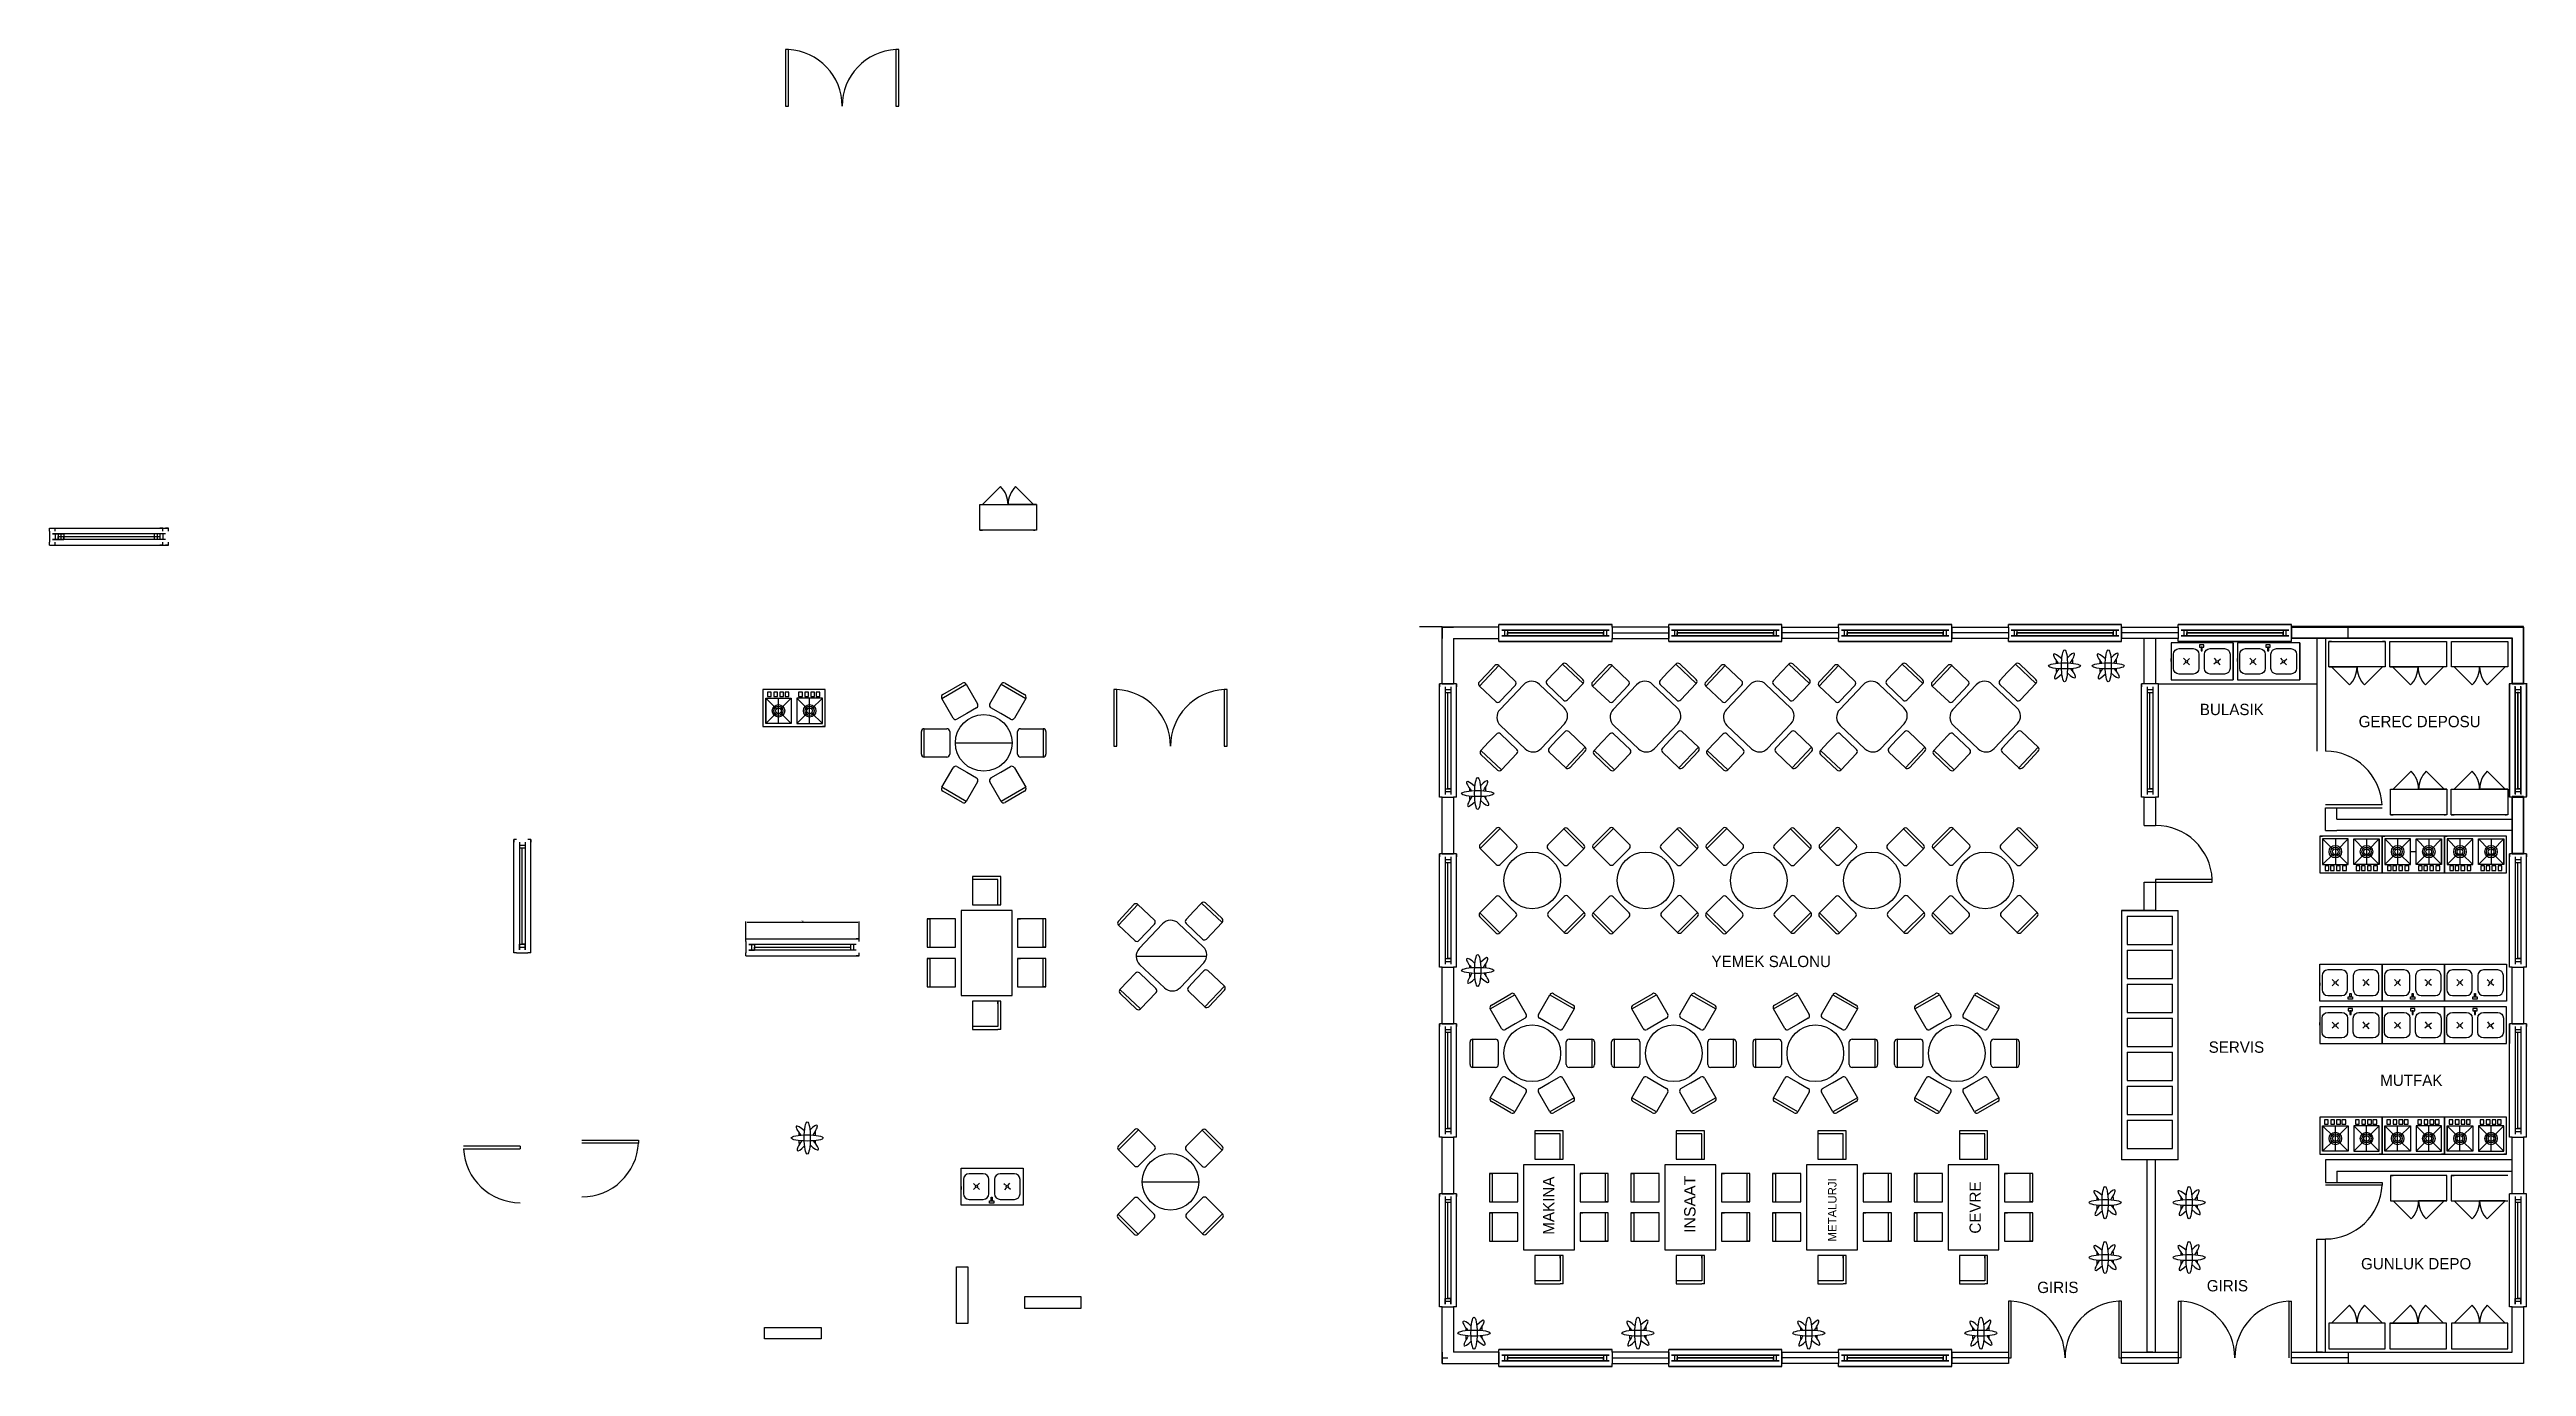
# Model space of a CAD drawing. Header units: millimetres. Extents: x -2460 to 1915, y -15 to 2310.
import ezdxf

# ---------------------------------------------------------------- set-up
doc = ezdxf.new("R2010")
doc.units = ezdxf.units.MM
doc.dimstyles.new('ISO-25', dxfattribs={"dimtxt": 2.5, "dimasz": 2.5, "dimexe": 1.25, "dimexo": 0.625, "dimtad": 1, "dimtxsty": 'Standard', "dimcen": 2.5, "dimadec": 0, "dimazin": 0, "dimtfac": 1, "dimtmove": 0, "dimatfit": 3, "dimfxl": 1, "dimarcsym": 0})

msp = doc.modelspace()

# ---------------------------------------------------------------- texts
at = {"char_height": 20, "attachment_point": 1}
for s, insert, width in [('BULASIK', (1338.11, 1154.942), 202.8301), ('GEREC DEPOSU', (1618.574, 1133.58), 245.3823), ('YEMEK SALONU', (475.536, 710.042), 250.42207), ('SERVIS', (1353.661, 558.773), 202.8301), ('MUTFAK', (1656.653, 500.274), 202.8301), ('GUNLUK DEPO', (1622.811, 176.352), 263.20749), ('GIRIS', (1050.888, 134.604), 202.8301), ('GIRIS', (1350.397, 137.523), 202.8301)]:
    msp.add_mtext(s, dxfattribs=dict(at, insert=insert, width=width))
at = {"width": 90, "attachment_point": 1, "rotation": 90}
for s, insert, char_height in [('MAKINA', (177.756, 217.607), 20), ('{\\fArial|b0|i0|c162|p34;INSAAT}', (427.259, 220.833), 20), ('METALURJI', (681.31, 205.69), 15), ('CEVRE', (931.248, 219.453), 20)]:
    msp.add_mtext(s, dxfattribs=dict(at, insert=insert, char_height=char_height))

# ---------------------------------------------------------------- blocks, each defined once
blk = doc.blocks.new('*D1')
at = {"color": 0, "lineweight": -2}
for p, q in [((-1230, 740.6), (-1230, 770.3)), ((-1227.5, 769.1), (-1032.5, 769.1)), ((-1030, 740.6), (-1030, 770.3))]:
    blk.add_line(p, q, dxfattribs=at)
at = {"color": 0}
for points in [[(-1227.5, 769.5), (-1227.5, 768.6), (-1230, 769.1)], [(-1032.5, 769.5), (-1032.5, 768.6), (-1030, 769.1)]]:
    blk.add_solid(points, dxfattribs=at)
at = {"layer": 'Defpoints', "color": 0}
for p in [(-1030, 769.1), (-1230, 740), (-1030, 740)]:
    blk.add_point(p, dxfattribs=at)
at = {"color": 0, "insert": (-1130, 770.9), "char_height": 2.5, "attachment_point": 5}
blk.add_mtext('200', dxfattribs=at)

# ---------------------------------------------------------------- dimensions: what is measured, and where the dimension line sits
dim = msp.add_linear_dim(base=(-1030, 769.052), p1=(-1230, 740), p2=(-1030, 740), dimstyle='ISO-25')
dim.commit()
dim.dimension.update_dxf_attribs({"geometry": '*D1', "text_midpoint": (-1130, 770.927)})

# ---------------------------------------------------------------- linework, layer by layer
for p, q in [((-1160, 2310), (-1160, 2210)), ((-1155, 2310), (-1160, 2310)), ((-1155, 2210), (-1155, 2310)), ((-960, 2310), (-965, 2310)), ((-965, 2310), (-965, 2210)), ((-960, 2210), (-960, 2310)), ((-1160, 2210), (-1155, 2210)), ((-965, 2210), (-960, 2210)), ((-780.104, 1538.515), (-811.924, 1506.695)), ((-753.744, 1538.515), (-721.924, 1506.695)), ((-816.924, 1461.695), (-816.924, 1506.695)), ((-816.924, 1506.695), (-716.924, 1506.695)), ((-811.924, 1506.695), (-721.924, 1506.695)), ((-721.924, 1506.695), (-766.924, 1506.695)), ((-716.924, 1506.695), (-721.924, 1506.695)), ((-716.924, 1506.695), (-716.924, 1461.695)), ((-2460, 1465), (-2260, 1465)), ((-2460, 1460), (-2460, 1465)), ((-2460, 1465), (-2455, 1465)), ((-2460, 1465), (-2260, 1465)), ((-2460, 1460), (-2460, 1465)), ((-2460, 1465), (-2455, 1465)), ((-2460, 1460), (-2460, 1440)), ((-2460, 1460), (-2460, 1440)), ((-2265, 1455), (-2455, 1455)), ((-2455, 1455), (-2450, 1455)), ((-2265, 1455), (-2455, 1455)), ((-2455, 1455), (-2450, 1455)), ((-2265, 1445), (-2455, 1445)), ((-2455, 1445), (-2450, 1445)), ((-2265, 1445), (-2455, 1445)), ((-2455, 1445), (-2450, 1445)), ((-2450, 1465), (-2250, 1465)), ((-2450, 1460), (-2450, 1465)), ((-2450, 1465), (-2445, 1465)), ((-2450, 1455), (-2450, 1445)), ((-2450, 1455), (-2445, 1455)), ((-2450, 1455), (-2450, 1445)), ((-2450, 1455), (-2445, 1455)), ((-2450, 1445), (-2445, 1445)), ((-2450, 1445), (-2445, 1445)), ((-2255, 1455), (-2445, 1455)), ((-2445, 1455), (-2440, 1455)), ((-2445, 1455), (-2445, 1445)), ((-2445, 1455), (-2445, 1445)), ((-2445, 1445), (-2445, 1450)), ((-2445, 1450), (-2275, 1450)), ((-2445, 1445), (-2445, 1450)), ((-2445, 1450), (-2275, 1450)), ((-2255, 1445), (-2445, 1445)), ((-2445, 1445), (-2440, 1445)), ((-2440, 1455), (-2440, 1445)), ((-2440, 1455), (-2435, 1455)), ((-2440, 1445), (-2435, 1445)), ((-2435, 1455), (-2435, 1445)), ((-2435, 1445), (-2435, 1450)), ((-2435, 1450), (-2265, 1450)), ((-2270, 1455), (-2275, 1455)), ((-2275, 1455), (-2275, 1445)), ((-2270, 1455), (-2275, 1455)), ((-2275, 1455), (-2275, 1445)), ((-2270, 1445), (-2275, 1445)), ((-2270, 1445), (-2275, 1445)), ((-2265, 1455), (-2270, 1455)), ((-2270, 1455), (-2270, 1445)), ((-2265, 1455), (-2270, 1455)), ((-2270, 1455), (-2270, 1445)), ((-2265, 1445), (-2270, 1445)), ((-2265, 1445), (-2270, 1445)), ((-2260, 1465), (-2265, 1465)), ((-2260, 1465), (-2265, 1465)), ((-2260, 1455), (-2265, 1455)), ((-2265, 1455), (-2265, 1445)), ((-2260, 1445), (-2265, 1445)), ((-2260, 1460), (-2260, 1465)), ((-2260, 1460), (-2260, 1465)), ((-2255, 1455), (-2260, 1455)), ((-2260, 1455), (-2260, 1445)), ((-2255, 1445), (-2260, 1445)), ((-2250, 1465), (-2255, 1465)), ((-2250, 1460), (-2250, 1465)), ((-716.924, 1461.695), (-816.924, 1461.695)), ((-816.924, 1461.695), (-811.924, 1461.695)), ((-716.924, 1461.695), (-721.924, 1461.695)), ((-2460, 1435), (-2460, 1440)), ((-2460, 1435), (-2460, 1440)), ((-2460, 1435), (-2260, 1435)), ((-2460, 1435), (-2455, 1435)), ((-2460, 1435), (-2260, 1435)), ((-2460, 1435), (-2455, 1435)), ((-2450, 1435), (-2450, 1440)), ((-2450, 1435), (-2250, 1435)), ((-2450, 1435), (-2445, 1435)), ((-2260, 1435), (-2265, 1435)), ((-2260, 1435), (-2265, 1435)), ((-2260, 1435), (-2260, 1440)), ((-2260, 1435), (-2260, 1440)), ((-2250, 1435), (-2255, 1435)), ((-2250, 1435), (-2250, 1440)), ((0, 1290.625), (-40.452, 1290.625)), ((100, 1295), (300, 1295)), ((300, 1295), (100, 1295)), ((100, 1290), (100, 1295)), ((100, 1265), (100, 1270)), ((295, 1285), (105, 1285)), ((105, 1285), (295, 1285)), ((295, 1275), (105, 1275)), ((105, 1275), (295, 1275)), ((110, 1285), (110, 1275)), ((110, 1285), (115, 1285)), ((110, 1285), (110, 1275)), ((110, 1285), (115, 1285)), ((110, 1275), (115, 1275)), ((110, 1275), (115, 1275)), ((115, 1285), (115, 1275)), ((115, 1285), (115, 1275)), ((115, 1275), (115, 1280)), ((115, 1280), (285, 1280)), ((285, 1280), (115, 1280)), ((290, 1285), (285, 1285)), ((285, 1285), (285, 1275)), ((290, 1285), (285, 1285)), ((285, 1285), (285, 1275)), ((285, 1275), (285, 1280)), ((290, 1275), (285, 1275)), ((290, 1275), (285, 1275)), ((295, 1285), (290, 1285)), ((290, 1285), (290, 1275)), ((295, 1285), (290, 1285)), ((290, 1285), (290, 1275)), ((295, 1275), (290, 1275)), ((295, 1275), (290, 1275)), ((300, 1295), (295, 1295)), ((300, 1295), (295, 1295)), ((300, 1290), (300, 1295)), ((300, 1290), (300, 1295)), ((300, 1290), (300, 1270)), ((300, 1280), (400, 1280)), ((300, 1265), (300, 1270)), ((300, 1265), (300, 1270)), ((400, 1295), (600, 1295)), ((400, 1290), (400, 1295)), ((400, 1295), (405, 1295)), ((600, 1295), (400, 1295)), ((400, 1290), (400, 1295)), ((400, 1295), (405, 1295)), ((400, 1290), (400, 1270)), ((400, 1265), (400, 1270)), ((400, 1265), (400, 1270)), ((595, 1285), (405, 1285)), ((405, 1285), (410, 1285)), ((405, 1285), (595, 1285)), ((405, 1285), (410, 1285)), ((595, 1275), (405, 1275)), ((405, 1275), (410, 1275)), ((405, 1275), (595, 1275)), ((405, 1275), (410, 1275)), ((410, 1285), (410, 1275)), ((410, 1285), (415, 1285)), ((410, 1285), (410, 1275)), ((410, 1285), (415, 1285)), ((410, 1275), (415, 1275)), ((410, 1275), (415, 1275)), ((415, 1285), (415, 1275)), ((415, 1285), (415, 1275)), ((415, 1275), (415, 1280)), ((415, 1280), (585, 1280)), ((585, 1280), (415, 1280)), ((590, 1285), (585, 1285)), ((585, 1285), (585, 1275)), ((590, 1285), (585, 1285)), ((585, 1285), (585, 1275)), ((585, 1275), (585, 1280)), ((590, 1275), (585, 1275)), ((590, 1275), (585, 1275)), ((595, 1285), (590, 1285)), ((590, 1285), (590, 1275)), ((595, 1285), (590, 1285)), ((590, 1285), (590, 1275)), ((595, 1275), (590, 1275)), ((595, 1275), (590, 1275)), ((600, 1295), (595, 1295)), ((600, 1295), (595, 1295)), ((600, 1290), (600, 1295)), ((600, 1290), (600, 1295)), ((600, 1290), (600, 1270)), ((700, 1280), (600, 1280)), ((600, 1265), (600, 1270)), ((600, 1265), (600, 1270)), ((700, 1295), (900, 1295)), ((700, 1290), (700, 1295)), ((700, 1295), (705, 1295)), ((900, 1295), (700, 1295)), ((700, 1290), (700, 1295)), ((700, 1295), (705, 1295)), ((700, 1290), (700, 1270)), ((700, 1265), (700, 1270)), ((700, 1265), (700, 1270)), ((895, 1285), (705, 1285)), ((705, 1285), (710, 1285)), ((705, 1285), (895, 1285)), ((705, 1285), (710, 1285)), ((895, 1275), (705, 1275)), ((705, 1275), (710, 1275)), ((705, 1275), (895, 1275)), ((705, 1275), (710, 1275)), ((710, 1285), (710, 1275)), ((710, 1285), (715, 1285)), ((710, 1285), (710, 1275)), ((710, 1285), (715, 1285)), ((710, 1275), (715, 1275)), ((710, 1275), (715, 1275)), ((715, 1285), (715, 1275)), ((715, 1285), (715, 1275)), ((715, 1275), (715, 1280)), ((715, 1280), (885, 1280)), ((885, 1280), (715, 1280)), ((890, 1285), (885, 1285)), ((885, 1285), (885, 1275)), ((890, 1285), (885, 1285)), ((885, 1285), (885, 1275)), ((885, 1275), (885, 1280)), ((890, 1275), (885, 1275)), ((890, 1275), (885, 1275)), ((895, 1285), (890, 1285)), ((890, 1285), (890, 1275)), ((895, 1285), (890, 1285)), ((890, 1285), (890, 1275)), ((895, 1275), (890, 1275)), ((895, 1275), (890, 1275)), ((900, 1295), (895, 1295)), ((900, 1295), (895, 1295)), ((900, 1290), (900, 1295)), ((900, 1290), (900, 1295)), ((900, 1290), (900, 1270)), ((1000, 1280), (900, 1280)), ((900, 1265), (900, 1270)), ((900, 1265), (900, 1270)), ((1000, 1295), (1200, 1295)), ((1200, 1295), (1000, 1295)), ((1000, 1290), (1000, 1295)), ((1000, 1290), (1000, 1270)), ((1000, 1265), (1000, 1270)), ((1195, 1285), (1005, 1285)), ((1005, 1285), (1195, 1285)), ((1195, 1275), (1005, 1275)), ((1005, 1275), (1195, 1275)), ((1010, 1285), (1010, 1275)), ((1010, 1285), (1015, 1285)), ((1010, 1285), (1010, 1275)), ((1010, 1285), (1015, 1285)), ((1010, 1275), (1015, 1275)), ((1010, 1275), (1015, 1275)), ((1015, 1285), (1015, 1275)), ((1015, 1285), (1015, 1275)), ((1015, 1275), (1015, 1280)), ((1015, 1280), (1185, 1280)), ((1185, 1280), (1015, 1280)), ((1190, 1285), (1185, 1285)), ((1185, 1285), (1185, 1275)), ((1190, 1285), (1185, 1285)), ((1185, 1285), (1185, 1275)), ((1185, 1275), (1185, 1280)), ((1190, 1275), (1185, 1275)), ((1190, 1275), (1185, 1275)), ((1195, 1285), (1190, 1285)), ((1190, 1285), (1190, 1275)), ((1195, 1285), (1190, 1285)), ((1190, 1285), (1190, 1275)), ((1195, 1275), (1190, 1275)), ((1195, 1275), (1190, 1275)), ((1200, 1295), (1195, 1295)), ((1200, 1295), (1195, 1295)), ((1200, 1290), (1200, 1295)), ((1200, 1290), (1200, 1295)), ((1200, 1290), (1200, 1270)), ((1300, 1280), (1200, 1280)), ((1200, 1265), (1200, 1270)), ((1200, 1265), (1200, 1270)), ((1300, 1295), (1500, 1295)), ((1300, 1290), (1300, 1295)), ((1300, 1295), (1305, 1295)), ((1500, 1295), (1300, 1295)), ((1300, 1290), (1300, 1295)), ((1300, 1295), (1305, 1295)), ((1300, 1290), (1300, 1270)), ((1300, 1265), (1300, 1270)), ((1300, 1265), (1300, 1270)), ((1495, 1285), (1305, 1285)), ((1305, 1285), (1310, 1285)), ((1305, 1285), (1495, 1285)), ((1305, 1285), (1310, 1285)), ((1495, 1275), (1305, 1275)), ((1305, 1275), (1310, 1275)), ((1305, 1275), (1495, 1275)), ((1305, 1275), (1310, 1275)), ((1310, 1285), (1310, 1275)), ((1310, 1285), (1315, 1285)), ((1310, 1285), (1310, 1275)), ((1310, 1285), (1315, 1285)), ((1310, 1275), (1315, 1275)), ((1310, 1275), (1315, 1275)), ((1315, 1285), (1315, 1275)), ((1315, 1285), (1315, 1275)), ((1315, 1275), (1315, 1280)), ((1315, 1280), (1485, 1280)), ((1485, 1280), (1315, 1280)), ((1490, 1285), (1485, 1285)), ((1485, 1285), (1485, 1275)), ((1490, 1285), (1485, 1285)), ((1485, 1285), (1485, 1275)), ((1485, 1275), (1485, 1280)), ((1490, 1275), (1485, 1275)), ((1490, 1275), (1485, 1275)), ((1495, 1285), (1490, 1285)), ((1490, 1285), (1490, 1275)), ((1495, 1285), (1490, 1285)), ((1490, 1285), (1490, 1275)), ((1495, 1275), (1490, 1275)), ((1495, 1275), (1490, 1275)), ((1500, 1295), (1495, 1295)), ((1500, 1295), (1495, 1295)), ((1500, 1290), (1500, 1295)), ((1500, 1290), (1500, 1295)), ((1500, 1290), (1500, 1270)), ((1500, 1265), (1500, 1270)), ((1500, 1265), (1500, 1270)), ((1545, 1271.25), (1545, 1071.25)), ((1560, 1271.25), (1560, 1071.25)), ((1900, 1291.25), (1600, 1291.25)), ((1600, 1271.25), (1890, 1271.25)), ((100, 1265), (300, 1265)), ((300, 1265), (100, 1265)), ((198.571, 1210.527), (212.314, 1225.058)), ((212.314, 1225.058), (248.641, 1190.702)), ((248.444, 1197.77), (219.382, 1225.255)), ((300, 1265), (295, 1265)), ((300, 1265), (295, 1265)), ((398.571, 1210.527), (412.314, 1225.058)), ((400, 1265), (600, 1265)), ((400, 1265), (405, 1265)), ((600, 1265), (400, 1265)), ((400, 1265), (405, 1265)), ((412.314, 1225.058), (448.641, 1190.702)), ((448.444, 1197.77), (419.382, 1225.255)), ((600, 1265), (595, 1265)), ((600, 1265), (595, 1265)), ((598.571, 1210.527), (612.314, 1225.058)), ((612.314, 1225.058), (648.641, 1190.702)), ((648.444, 1197.77), (619.382, 1225.255)), ((700, 1265), (900, 1265)), ((700, 1265), (705, 1265)), ((900, 1265), (700, 1265)), ((700, 1265), (705, 1265)), ((798.571, 1210.527), (812.314, 1225.058)), ((812.314, 1225.058), (848.641, 1190.702)), ((848.444, 1197.77), (819.382, 1225.255)), ((900, 1265), (895, 1265)), ((900, 1265), (895, 1265)), ((998.571, 1210.527), (1012.314, 1225.058)), ((1000, 1265), (1200, 1265)), ((1200, 1265), (1000, 1265)), ((1000, 1265), (1005, 1265)), ((1012.314, 1225.058), (1048.641, 1190.702)), ((1048.444, 1197.77), (1019.382, 1225.255)), ((1200, 1265), (1195, 1265)), ((1200, 1265), (1195, 1265)), ((1397.193, 1262.335), (1287.193, 1262.335)), ((1287.193, 1262.335), (1287.193, 1197.335)), ((1287.193, 1229.835), (1287.193, 1234.835)), ((1300, 1265), (1500, 1265)), ((1300, 1265), (1305, 1265)), ((1500, 1265), (1300, 1265)), ((1300, 1265), (1305, 1265)), ((1312.689, 1231.661), (1309.186, 1235.229)), ((1312.052, 1227.17), (1309.198, 1224.367)), ((1316.334, 1231.179), (1319.902, 1234.682)), ((1316.483, 1227.463), (1319.986, 1223.896)), ((1365.973, 1227.361), (1362.908, 1224.791)), ((1366.96, 1231.79), (1363.747, 1235.621)), ((1370.414, 1227.307), (1373.626, 1223.476)), ((1370.556, 1231.023), (1374.387, 1234.236)), ((1397.193, 1262.335), (1397.193, 1197.335)), ((1397.193, 1197.335), (1397.193, 1262.335)), ((1514.551, 1262.335), (1404.551, 1262.335)), ((1404.551, 1262.335), (1404.551, 1197.335)), ((1404.551, 1229.835), (1404.551, 1234.835)), ((1430.047, 1231.661), (1426.544, 1235.229)), ((1429.41, 1227.17), (1426.556, 1224.367)), ((1433.692, 1231.179), (1437.26, 1234.682)), ((1433.841, 1227.463), (1437.344, 1223.896)), ((1483.331, 1227.361), (1480.266, 1224.791)), ((1484.318, 1231.79), (1481.105, 1235.621)), ((1487.772, 1227.307), (1490.984, 1223.476)), ((1487.914, 1231.023), (1491.745, 1234.236)), ((1500, 1265), (1495, 1265)), ((1500, 1265), (1495, 1265)), ((1514.551, 1262.335), (1514.551, 1197.335)), ((1514.551, 1197.335), (1514.551, 1262.335)), ((1565.719, 1265.05), (1665.719, 1265.05)), ((1565.719, 1220.05), (1565.719, 1265.05)), ((1565.719, 1265.05), (1570.719, 1265.05)), ((1665.719, 1265.05), (1660.719, 1265.05)), ((1665.719, 1265.05), (1665.719, 1220.05)), ((1673.509, 1265.05), (1773.509, 1265.05)), ((1673.509, 1220.05), (1673.509, 1265.05)), ((1773.509, 1265.05), (1773.509, 1220.05)), ((1782.301, 1265.05), (1882.301, 1265.05)), ((1782.301, 1220.05), (1782.301, 1265.05)), ((1882.301, 1265.05), (1882.301, 1220.05)), ((-884.151, 1164.355), (-840.849, 1189.355)), ((-882.32, 1171.185), (-847.679, 1191.185)), ((-840.849, 1189.355), (-820.849, 1154.714)), ((-799.151, 1154.714), (-779.151, 1189.355)), ((-779.151, 1189.355), (-735.849, 1164.355)), ((-772.32, 1191.185), (-737.679, 1171.185)), ((-5, 990), (-5, 1190)), ((0, 1190), (-5, 1190)), ((-5, 1190), (-5, 1185)), ((0, 1190), (20, 1190)), ((5, 1185), (5, 995)), ((5, 1185), (5, 1180)), ((15, 1185), (15, 995)), ((15, 1185), (15, 1180)), ((25, 1190), (20, 1190)), ((25, 990), (25, 1190)), ((25, 1190), (25, 1185)), ((79.05, 1207.853), (65.308, 1193.322)), ((65.505, 1186.254), (99.861, 1222.581)), ((65.505, 1186.254), (94.567, 1158.769)), ((79.05, 1207.853), (92.793, 1222.384)), ((128.923, 1195.096), (99.861, 1222.581)), ((101.635, 1158.966), (129.12, 1188.028)), ((198.571, 1210.527), (184.829, 1195.996)), ((185.026, 1188.928), (214.088, 1161.443)), ((221.156, 1161.64), (248.641, 1190.702)), ((279.05, 1207.853), (265.308, 1193.322)), ((265.505, 1186.254), (299.861, 1222.581)), ((265.505, 1186.254), (294.567, 1158.769)), ((279.05, 1207.853), (292.793, 1222.384)), ((328.923, 1195.096), (299.861, 1222.581)), ((301.635, 1158.966), (329.12, 1188.028)), ((398.571, 1210.527), (384.829, 1195.996)), ((385.026, 1188.928), (414.088, 1161.443)), ((421.156, 1161.64), (448.641, 1190.702)), ((479.05, 1207.853), (465.308, 1193.322)), ((465.505, 1186.254), (499.861, 1222.581)), ((465.505, 1186.254), (494.567, 1158.769)), ((479.05, 1207.853), (492.793, 1222.384)), ((528.923, 1195.096), (499.861, 1222.581)), ((501.635, 1158.966), (529.12, 1188.028)), ((598.571, 1210.527), (584.829, 1195.996)), ((585.026, 1188.928), (614.088, 1161.443)), ((621.156, 1161.64), (648.641, 1190.702)), ((679.05, 1207.853), (665.308, 1193.322)), ((665.505, 1186.254), (699.861, 1222.581)), ((665.505, 1186.254), (694.567, 1158.769)), ((679.05, 1207.853), (692.793, 1222.384)), ((728.923, 1195.096), (699.861, 1222.581)), ((701.635, 1158.966), (729.12, 1188.028)), ((798.571, 1210.527), (784.829, 1195.996)), ((785.026, 1188.928), (814.088, 1161.443)), ((821.156, 1161.64), (848.641, 1190.702)), ((879.05, 1207.853), (865.308, 1193.322)), ((865.505, 1186.254), (899.861, 1222.581)), ((865.505, 1186.254), (894.567, 1158.769)), ((879.05, 1207.853), (892.793, 1222.384)), ((928.923, 1195.096), (899.861, 1222.581)), ((901.635, 1158.966), (929.12, 1188.028)), ((998.571, 1210.527), (984.829, 1195.996)), ((985.026, 1188.928), (1014.088, 1161.443)), ((1021.156, 1161.64), (1048.641, 1190.702)), ((1235, 990), (1235, 1190)), ((1240, 1190), (1235, 1190)), ((1235, 1190), (1235, 1185)), ((1245, 1185), (1245, 995)), ((1255, 1185), (1255, 995)), ((1265, 1190), (1260, 1190)), ((1265, 990), (1265, 1190)), ((1265, 1190), (1545, 1190)), ((1287.193, 1197.335), (1397.193, 1197.335)), ((1287.193, 1197.335), (1397.193, 1197.335)), ((1404.551, 1197.335), (1514.551, 1197.335)), ((1404.551, 1197.335), (1514.551, 1197.335)), ((1665.719, 1220.05), (1565.719, 1220.05)), ((1565.719, 1220.05), (1570.719, 1220.05)), ((1570.719, 1220.05), (1615.719, 1220.05)), ((1660.719, 1220.05), (1570.719, 1220.05)), ((1602.539, 1188.23), (1570.719, 1220.05)), ((1628.9, 1188.23), (1660.719, 1220.05)), ((1773.509, 1220.05), (1673.509, 1220.05)), ((1673.509, 1220.05), (1678.509, 1220.05)), ((1678.509, 1220.05), (1723.509, 1220.05)), ((1768.509, 1220.05), (1678.509, 1220.05)), ((1710.329, 1188.23), (1678.509, 1220.05)), ((1736.69, 1188.23), (1768.509, 1220.05)), ((1882.301, 1220.05), (1782.301, 1220.05)), ((1877.301, 1220.05), (1787.301, 1220.05)), ((1819.121, 1188.23), (1787.301, 1220.05)), ((1845.481, 1188.23), (1877.301, 1220.05)), ((1885, 1191.25), (1885, 991.25)), ((1885, 990), (1885, 1190)), ((1890, 1190), (1885, 1190)), ((1885, 1190), (1885, 1185)), ((1890, 1190), (1910, 1190)), ((1895, 996.25), (1895, 1186.25)), ((1895, 1185), (1895, 995)), ((1895, 1185), (1895, 1180)), ((1905, 996.25), (1905, 1186.25)), ((1905, 1185), (1905, 995)), ((1905, 1185), (1905, 1180)), ((1915, 1190), (1910, 1190)), ((1915, 1191.25), (1915, 991.25)), ((1915, 990), (1915, 1190)), ((1915, 1190), (1915, 1185)), ((-1090, 1180), (-1200, 1180)), ((-1200, 1180), (-1200, 1115)), ((-1195, 1120), (-1195, 1165)), ((-1195, 1165), (-1150, 1165)), ((-1176.036, 1146.036), (-1195, 1165)), ((-1195, 1165), (-1195, 1120)), ((-1195, 1120), (-1176.036, 1138.964)), ((-1185.092, 1175.637), (-1191.724, 1175.637)), ((-1191.724, 1175.637), (-1191.724, 1167.664)), ((-1191.724, 1167.664), (-1185.092, 1167.664)), ((-1185.092, 1167.664), (-1185.092, 1175.637)), ((-1174.089, 1175.637), (-1180.721, 1175.637)), ((-1180.721, 1175.637), (-1180.721, 1167.664)), ((-1180.721, 1167.664), (-1174.089, 1167.664)), ((-1174.089, 1167.664), (-1174.089, 1175.637)), ((-1172.5, 1120), (-1172.5, 1165)), ((-1163.633, 1175.637), (-1170.265, 1175.637)), ((-1170.265, 1175.637), (-1170.265, 1167.664)), ((-1170.265, 1167.664), (-1163.633, 1167.664)), ((-1168.964, 1146.036), (-1150, 1165)), ((-1150, 1120), (-1168.964, 1138.964)), ((-1163.633, 1167.664), (-1163.633, 1175.637)), ((-1154.223, 1175.637), (-1160.855, 1175.637)), ((-1160.855, 1175.637), (-1160.855, 1167.664)), ((-1160.855, 1167.664), (-1154.223, 1167.664)), ((-1154.223, 1167.664), (-1154.223, 1175.637)), ((-1150, 1165), (-1150, 1120)), ((-1150, 1165), (-1150, 1142.5)), ((-1095, 1165), (-1140, 1165)), ((-1140, 1165), (-1140, 1120)), ((-1121.036, 1146.036), (-1140, 1165)), ((-1140, 1165), (-1140, 1120)), ((-1140, 1120), (-1121.036, 1138.964)), ((-1130.314, 1175.637), (-1136.946, 1175.637)), ((-1136.946, 1175.637), (-1136.946, 1167.664)), ((-1136.946, 1167.664), (-1130.314, 1167.664)), ((-1130.314, 1167.664), (-1130.314, 1175.637)), ((-1119.311, 1175.637), (-1125.943, 1175.637)), ((-1125.943, 1175.637), (-1125.943, 1167.664)), ((-1125.943, 1167.664), (-1119.311, 1167.664)), ((-1119.311, 1167.664), (-1119.311, 1175.637)), ((-1117.5, 1120), (-1117.5, 1165)), ((-1108.855, 1175.637), (-1115.487, 1175.637)), ((-1115.487, 1175.637), (-1115.487, 1167.664)), ((-1115.487, 1167.664), (-1108.855, 1167.664)), ((-1113.964, 1146.036), (-1095, 1165)), ((-1095, 1120), (-1113.964, 1138.964)), ((-1108.855, 1167.664), (-1108.855, 1175.637)), ((-1099.445, 1175.637), (-1106.077, 1175.637)), ((-1106.077, 1175.637), (-1106.077, 1167.664)), ((-1106.077, 1167.664), (-1099.445, 1167.664)), ((-1099.445, 1167.664), (-1099.445, 1175.637)), ((-1095, 1120), (-1095, 1165)), ((-1090, 1115), (-1090, 1180)), ((-864.151, 1129.714), (-884.151, 1164.355)), ((-840, 1137.884), (-857.32, 1127.884)), ((-822.679, 1147.884), (-840, 1137.884)), ((-780, 1137.884), (-797.32, 1147.884)), ((-762.679, 1127.884), (-780, 1137.884)), ((-735.849, 1164.355), (-755.849, 1129.714)), ((-580, 1180), (-580, 1080)), ((-575, 1180), (-580, 1180)), ((-575, 1080), (-575, 1180)), ((-380, 1180), (-385, 1180)), ((-385, 1180), (-385, 1080)), ((-380, 1080), (-380, 1180)), ((5, 1180), (15, 1180)), ((5, 1180), (5, 1175)), ((5, 1175), (15, 1175)), ((10, 1005), (10, 1175)), ((15, 1180), (15, 1175)), ((1245, 1180), (1255, 1180)), ((1245, 1175), (1255, 1175)), ((1250, 1005), (1250, 1175)), ((1895, 1180), (1905, 1180)), ((1895, 1180), (1895, 1175)), ((1895, 1175), (1905, 1175)), ((1900, 1176.25), (1900, 1006.25)), ((1900, 1005), (1900, 1175)), ((1905, 1180), (1905, 1175)), ((-1200, 1115), (-1090, 1115)), ((-1200, 1115), (-1150, 1115)), ((-1150, 1120), (-1195, 1120)), ((-1140, 1120), (-1095, 1120)), ((-1090, 1115), (-1095, 1115)), ((-1090, 1115), (-1095, 1115)), ((-920, 1065.922), (-920, 1105.922)), ((-915, 1110.922), (-875, 1110.922)), ((-915, 1060.922), (-915, 1110.922)), ((-870, 1105.922), (-870, 1085.922)), ((-750, 1085.922), (-750, 1105.922)), ((-745, 1110.922), (-705, 1110.922)), ((-705, 1110.922), (-705, 1060.922)), ((-700, 1105.922), (-700, 1065.922)), ((81.761, 1087.014), (95.503, 1101.545)), ((131.634, 1074.258), (102.572, 1101.742)), ((202.563, 1091.043), (216.306, 1105.574)), ((252.436, 1078.286), (223.374, 1105.771)), ((281.761, 1087.014), (295.503, 1101.545)), ((331.634, 1074.258), (302.572, 1101.742)), ((402.563, 1091.043), (416.306, 1105.574)), ((452.436, 1078.286), (423.374, 1105.771)), ((481.761, 1087.014), (495.503, 1101.545)), ((531.634, 1074.258), (502.572, 1101.742)), ((602.563, 1091.043), (616.306, 1105.574)), ((652.436, 1078.286), (623.374, 1105.771)), ((681.761, 1087.014), (695.503, 1101.545)), ((731.634, 1074.258), (702.572, 1101.742)), ((802.563, 1091.043), (816.306, 1105.574)), ((852.436, 1078.286), (823.374, 1105.771)), ((881.761, 1087.014), (895.503, 1101.545)), ((931.634, 1074.258), (902.572, 1101.742)), ((1002.563, 1091.043), (1016.306, 1105.574)), ((1052.436, 1078.286), (1023.374, 1105.771)), ((-875, 1060.922), (-915, 1060.922)), ((-870, 1085.922), (-870, 1065.922)), ((-860, 1085.922), (-760, 1085.922)), ((-750, 1065.922), (-750, 1085.922)), ((-705, 1060.922), (-745, 1060.922)), ((-580, 1080), (-575, 1080)), ((-385, 1080), (-380, 1080)), ((81.761, 1087.014), (68.019, 1072.483)), ((104.346, 1038.127), (68.019, 1072.483)), ((68.216, 1065.415), (97.278, 1037.93)), ((104.346, 1038.127), (131.831, 1067.189)), ((202.563, 1091.043), (188.821, 1076.512)), ((189.018, 1069.444), (218.08, 1041.959)), ((252.436, 1078.286), (218.08, 1041.959)), ((225.148, 1042.156), (252.633, 1071.218)), ((281.761, 1087.014), (268.019, 1072.483)), ((304.346, 1038.127), (268.019, 1072.483)), ((268.216, 1065.415), (297.278, 1037.93)), ((304.346, 1038.127), (331.831, 1067.189)), ((402.563, 1091.043), (388.821, 1076.512)), ((389.018, 1069.444), (418.08, 1041.959)), ((452.436, 1078.286), (418.08, 1041.959)), ((425.148, 1042.156), (452.633, 1071.218)), ((481.761, 1087.014), (468.019, 1072.483)), ((504.346, 1038.127), (468.019, 1072.483)), ((468.216, 1065.415), (497.278, 1037.93)), ((504.346, 1038.127), (531.831, 1067.189)), ((602.563, 1091.043), (588.821, 1076.512)), ((589.018, 1069.444), (618.08, 1041.959)), ((652.436, 1078.286), (618.08, 1041.959)), ((625.148, 1042.156), (652.633, 1071.218)), ((681.761, 1087.014), (668.019, 1072.483)), ((704.346, 1038.127), (668.019, 1072.483)), ((668.216, 1065.415), (697.278, 1037.93)), ((704.346, 1038.127), (731.831, 1067.189)), ((802.563, 1091.043), (788.821, 1076.512)), ((789.018, 1069.444), (818.08, 1041.959)), ((852.436, 1078.286), (818.08, 1041.959)), ((825.148, 1042.156), (852.633, 1071.218)), ((881.761, 1087.014), (868.019, 1072.483)), ((904.346, 1038.127), (868.019, 1072.483)), ((868.216, 1065.415), (897.278, 1037.93)), ((904.346, 1038.127), (931.831, 1067.189)), ((1002.563, 1091.043), (988.821, 1076.512)), ((989.018, 1069.444), (1018.08, 1041.959)), ((1052.436, 1078.286), (1018.08, 1041.959)), ((1025.148, 1042.156), (1052.633, 1071.218)), ((-884.151, 1007.489), (-864.151, 1042.13)), ((-840.849, 982.489), (-884.151, 1007.489)), ((-857.32, 1043.96), (-840, 1033.96)), ((-820.849, 1017.13), (-840.849, 982.489)), ((-840, 1033.96), (-822.679, 1023.96)), ((-779.151, 982.489), (-799.151, 1017.13)), ((-797.32, 1023.96), (-780, 1033.96)), ((-780, 1033.96), (-762.679, 1043.96)), ((-735.849, 1007.489), (-779.15, 982.489)), ((-755.849, 1042.13), (-735.849, 1007.489)), ((1711.42, 1035.77), (1679.6, 1003.95)), ((1737.78, 1035.77), (1769.6, 1003.95)), ((1819.12, 1035.77), (1787.3, 1003.95)), ((1845.48, 1035.77), (1877.3, 1003.95)), ((-847.679, 980.659), (-882.32, 1000.659)), ((-737.679, 1000.659), (-772.32, 980.659)), ((0, 990), (-5, 990)), ((0, 990), (20, 990)), ((5, 1005), (15, 1005)), ((5, 1000), (15, 1000)), ((15, 1005), (10, 1005)), ((25, 990), (20, 990)), ((1240, 990), (1235, 990)), ((1240, 990), (1260, 990)), ((1245, 1005), (1255, 1005)), ((1245, 1000), (1255, 1000)), ((1255, 1005), (1250, 1005)), ((1265, 990), (1260, 990)), ((1659.875, 976.25), (1559.875, 976.25)), ((1559.875, 971.25), (1659.875, 971.25)), ((1560, 931.25), (1559.875, 971.25)), ((1580, 951.25), (1580, 971.25)), ((1674.6, 958.95), (1674.6, 1003.95)), ((1674.6, 1003.95), (1774.6, 1003.95)), ((1679.6, 1003.95), (1769.6, 1003.95)), ((1769.6, 1003.95), (1724.6, 1003.95)), ((1774.6, 1003.95), (1769.6, 1003.95)), ((1774.6, 1003.95), (1774.6, 958.95)), ((1782.3, 958.95), (1782.3, 1003.95)), ((1782.3, 1003.95), (1882.3, 1003.95)), ((1787.3, 1003.95), (1877.3, 1003.95)), ((1877.3, 1003.95), (1832.3, 1003.95)), ((1882.3, 1003.95), (1877.3, 1003.95)), ((1882.3, 1003.95), (1882.3, 958.95)), ((1890, 990), (1885, 990)), ((1890, 990), (1910, 990)), ((1895, 1005), (1905, 1005)), ((1895, 1000), (1905, 1000)), ((1905, 1005), (1900, 1005)), ((1915, 990), (1910, 990)), ((67.047, 899.681), (102.402, 935.036)), ((81.189, 920.894), (67.047, 906.752)), ((81.189, 920.894), (95.331, 935.036)), ((130.686, 906.752), (102.402, 935.036)), ((200.738, 920.235), (186.595, 906.092)), ((200.738, 920.235), (214.88, 934.377)), ((214.88, 934.377), (250.235, 899.021)), ((250.235, 906.092), (221.951, 934.377)), ((267.047, 899.681), (302.402, 935.036)), ((281.189, 920.894), (267.047, 906.752)), ((281.189, 920.894), (295.331, 935.036)), ((330.686, 906.752), (302.402, 935.036)), ((400.738, 920.235), (386.595, 906.092)), ((400.738, 920.235), (414.88, 934.377)), ((414.88, 934.377), (450.235, 899.021)), ((450.235, 906.092), (421.951, 934.377)), ((467.047, 899.681), (502.402, 935.036)), ((481.189, 920.894), (467.047, 906.752)), ((481.189, 920.894), (495.331, 935.036)), ((530.686, 906.752), (502.402, 935.036)), ((600.738, 920.235), (586.595, 906.092)), ((600.738, 920.235), (614.88, 934.377)), ((614.88, 934.377), (650.235, 899.021)), ((650.235, 906.092), (621.951, 934.377)), ((667.047, 899.681), (702.402, 935.036)), ((681.189, 920.894), (667.047, 906.752)), ((681.189, 920.894), (695.331, 935.036)), ((730.686, 906.752), (702.402, 935.036)), ((800.738, 920.235), (786.595, 906.092)), ((800.738, 920.235), (814.88, 934.377)), ((814.88, 934.377), (850.235, 899.021)), ((850.235, 906.092), (821.951, 934.377)), ((867.047, 899.681), (902.402, 935.036)), ((881.189, 920.894), (867.047, 906.752)), ((881.189, 920.894), (895.331, 935.036)), ((930.686, 906.752), (902.402, 935.036)), ((1000.738, 920.235), (986.595, 906.092)), ((1000.738, 920.235), (1014.88, 934.377)), ((1014.88, 934.377), (1050.235, 899.021)), ((1050.235, 906.092), (1021.951, 934.377)), ((1239.875, 940), (1260, 940)), ((1660, 921.25), (1550, 921.25)), ((1550, 921.25), (1550, 856.25)), ((1550, 921.25), (1555, 921.25)), ((1550, 921.25), (1555, 921.25)), ((1560, 931.25), (1580, 931.25)), ((1660, 921.25), (1610, 921.25)), ((1660, 856.25), (1660, 921.25)), ((1770, 921.25), (1660, 921.25)), ((1660, 921.25), (1660, 856.25)), ((1660, 921.25), (1665, 921.25)), ((1660, 921.25), (1665, 921.25)), ((1774.6, 958.95), (1674.6, 958.95)), ((1674.6, 958.95), (1679.6, 958.95)), ((1770, 921.25), (1720, 921.25)), ((1774.6, 958.95), (1769.6, 958.95)), ((1770, 856.25), (1770, 921.25)), ((1880, 921.25), (1770, 921.25)), ((1770, 921.25), (1770, 856.25)), ((1770, 921.25), (1775, 921.25)), ((1770, 921.25), (1775, 921.25)), ((1882.3, 958.95), (1782.3, 958.95)), ((1782.3, 958.95), (1787.3, 958.95)), ((1880, 921.25), (1830, 921.25)), ((1882.3, 958.95), (1877.3, 958.95)), ((1880, 856.25), (1880, 921.25)), ((1890, 951.25), (1890, 958.95)), ((1890, 931.25), (1890, 921.25)), ((1890, 931.25), (1890, 921.25)), ((-1640.153, 715.531), (-1640.153, 915.531)), ((-1635.153, 915.531), (-1640.153, 915.531)), ((-1640.153, 915.531), (-1640.153, 910.531)), ((-1630.153, 910.531), (-1630.153, 720.531)), ((-1630.153, 910.531), (-1630.153, 905.531)), ((-1630.153, 905.531), (-1620.153, 905.531)), ((-1630.153, 905.531), (-1630.153, 900.531)), ((-1630.153, 900.531), (-1620.153, 900.531)), ((-1625.153, 730.531), (-1625.153, 900.531)), ((-1620.153, 910.531), (-1620.153, 720.531)), ((-1620.153, 910.531), (-1620.153, 905.531)), ((-1620.153, 905.531), (-1620.153, 900.531)), ((-1610.153, 915.531), (-1615.153, 915.531)), ((-1610.153, 715.531), (-1610.153, 915.531)), ((-1610.153, 915.531), (-1610.153, 910.531)), ((-5, 690), (-5, 890)), ((0, 890), (-5, 890)), ((-5, 890), (-5, 885)), ((0, 890), (20, 890)), ((5, 885), (5, 695)), ((5, 885), (5, 880)), ((5, 880), (15, 880)), ((5, 880), (5, 875)), ((15, 885), (15, 695)), ((15, 885), (15, 880)), ((15, 880), (15, 875)), ((25, 890), (20, 890)), ((25, 690), (25, 890)), ((25, 890), (25, 885)), ((67.047, 899.681), (95.331, 871.396)), ((102.402, 871.396), (130.686, 899.681)), ((186.595, 899.021), (214.88, 870.737)), ((221.951, 870.737), (250.235, 899.021)), ((267.047, 899.681), (295.331, 871.396)), ((302.402, 871.396), (330.686, 899.681)), ((386.595, 899.021), (414.88, 870.737)), ((421.951, 870.737), (450.235, 899.021)), ((467.047, 899.681), (495.331, 871.396)), ((502.402, 871.396), (530.686, 899.681)), ((586.595, 899.021), (614.88, 870.737)), ((621.951, 870.737), (650.235, 899.021)), ((667.047, 899.681), (695.331, 871.396)), ((702.402, 871.396), (730.686, 899.681)), ((786.595, 899.021), (814.88, 870.737)), ((821.951, 870.737), (850.235, 899.021)), ((867.047, 899.681), (895.331, 871.396)), ((902.402, 871.396), (930.686, 899.681)), ((986.595, 899.021), (1014.88, 870.737)), ((1021.951, 870.737), (1050.235, 899.021)), ((1555, 916.25), (1555, 871.25)), ((1600, 916.25), (1555, 916.25)), ((1555, 916.25), (1573.964, 897.286)), ((1573.964, 890.214), (1555, 871.25)), ((1577.5, 916.25), (1577.5, 871.25)), ((1600, 916.25), (1581.036, 897.286)), ((1581.036, 890.214), (1600, 871.25)), ((1600, 871.25), (1600, 916.25)), ((1600, 871.25), (1600, 916.25)), ((1610, 916.25), (1655, 916.25)), ((1610, 871.25), (1610, 916.25)), ((1610, 916.25), (1628.964, 897.286)), ((1610, 871.25), (1610, 893.75)), ((1628.964, 890.214), (1610, 871.25)), ((1632.5, 916.25), (1632.5, 871.25)), ((1655, 916.25), (1636.036, 897.286)), ((1636.036, 890.214), (1655, 871.25)), ((1655, 916.25), (1655, 871.25)), ((1655, 871.25), (1655, 916.25)), ((1665, 916.25), (1665, 871.25)), ((1710, 916.25), (1665, 916.25)), ((1665, 916.25), (1683.964, 897.286)), ((1683.964, 890.214), (1665, 871.25)), ((1687.5, 916.25), (1687.5, 871.25)), ((1710, 916.25), (1691.036, 897.286)), ((1691.036, 890.214), (1710, 871.25)), ((1710, 871.25), (1710, 916.25)), ((1710, 871.25), (1710, 916.25)), ((1720, 893.75), (1710, 893.75)), ((1720, 916.25), (1765, 916.25)), ((1720, 871.25), (1720, 916.25)), ((1720, 916.25), (1738.964, 897.286)), ((1720, 871.25), (1720, 893.75)), ((1738.964, 890.214), (1720, 871.25)), ((1742.5, 916.25), (1742.5, 871.25)), ((1765, 916.25), (1746.036, 897.286)), ((1746.036, 890.214), (1765, 871.25)), ((1765, 916.25), (1765, 871.25)), ((1765, 871.25), (1765, 916.25)), ((1775, 916.25), (1775, 871.25)), ((1820, 916.25), (1775, 916.25)), ((1775, 916.25), (1793.964, 897.286)), ((1793.964, 890.214), (1775, 871.25)), ((1797.5, 916.25), (1797.5, 871.25)), ((1820, 916.25), (1801.036, 897.286)), ((1801.036, 890.214), (1820, 871.25)), ((1820, 871.25), (1820, 916.25)), ((1820, 871.25), (1820, 916.25)), ((1830, 916.25), (1875, 916.25)), ((1830, 871.25), (1830, 916.25)), ((1830, 916.25), (1848.964, 897.286)), ((1830, 871.25), (1830, 893.75)), ((1848.964, 890.214), (1830, 871.25)), ((1852.5, 916.25), (1852.5, 871.25)), ((1875, 916.25), (1856.036, 897.286)), ((1856.036, 890.214), (1875, 871.25)), ((1875, 916.25), (1875, 871.25)), ((1875, 871.25), (1875, 916.25)), ((1885, 690), (1885, 890)), ((1890, 890), (1885, 890)), ((1885, 890), (1885, 885)), ((1890, 890), (1910, 890)), ((1895, 885), (1895, 695)), ((1895, 885), (1895, 880)), ((1895, 880), (1905, 880)), ((1895, 880), (1895, 875)), ((1905, 885), (1905, 695)), ((1905, 885), (1905, 880)), ((1905, 880), (1905, 875)), ((1915, 890), (1910, 890)), ((1915, 690), (1915, 890)), ((1915, 890), (1915, 885)), ((-780, 850), (-830, 850)), ((-830, 850), (-830, 800)), ((-785, 845), (-830, 845)), ((-785, 800), (-785, 845)), ((-780, 800), (-780, 850)), ((5, 875), (15, 875)), ((10, 705), (10, 875)), ((1260, 845), (1260, 840)), ((1360, 845), (1260, 845)), ((1260, 840), (1360, 840)), ((1360, 840), (1360, 845)), ((1550, 856.25), (1660, 856.25)), ((1555, 871.25), (1600, 871.25)), ((1559.445, 868.586), (1559.445, 860.613)), ((1566.077, 868.586), (1559.445, 868.586)), ((1559.445, 860.613), (1566.077, 860.613)), ((1566.077, 860.613), (1566.077, 868.586)), ((1568.855, 868.586), (1568.855, 860.613)), ((1575.487, 868.586), (1568.855, 868.586)), ((1568.855, 860.613), (1575.487, 860.613)), ((1575.487, 860.613), (1575.487, 868.586)), ((1579.311, 868.586), (1579.311, 860.613)), ((1585.943, 868.586), (1579.311, 868.586)), ((1579.311, 860.613), (1585.943, 860.613)), ((1585.943, 860.613), (1585.943, 868.586)), ((1590.314, 868.586), (1590.314, 860.613)), ((1596.946, 868.586), (1590.314, 868.586)), ((1590.314, 860.613), (1596.946, 860.613)), ((1596.946, 860.613), (1596.946, 868.586)), ((1655, 871.25), (1610, 871.25)), ((1614.223, 868.586), (1614.223, 860.613)), ((1620.855, 868.586), (1614.223, 868.586)), ((1614.223, 860.613), (1620.855, 860.613)), ((1620.855, 860.613), (1620.855, 868.586)), ((1623.633, 868.586), (1623.633, 860.613)), ((1630.265, 868.586), (1623.633, 868.586)), ((1623.633, 860.613), (1630.265, 860.613)), ((1630.265, 860.613), (1630.265, 868.586)), ((1634.089, 868.586), (1634.089, 860.613)), ((1640.721, 868.586), (1634.089, 868.586)), ((1634.089, 860.613), (1640.721, 860.613)), ((1640.721, 860.613), (1640.721, 868.586)), ((1645.092, 868.586), (1645.092, 860.613)), ((1651.724, 868.586), (1645.092, 868.586)), ((1645.092, 860.613), (1651.724, 860.613)), ((1651.724, 860.613), (1651.724, 868.586)), ((1660, 856.25), (1770, 856.25)), ((1665, 871.25), (1710, 871.25)), ((1669.445, 868.586), (1669.445, 860.613)), ((1676.077, 868.586), (1669.445, 868.586)), ((1669.445, 860.613), (1676.077, 860.613)), ((1676.077, 860.613), (1676.077, 868.586)), ((1678.855, 868.586), (1678.855, 860.613)), ((1685.487, 868.586), (1678.855, 868.586)), ((1678.855, 860.613), (1685.487, 860.613)), ((1685.487, 860.613), (1685.487, 868.586)), ((1689.311, 868.586), (1689.311, 860.613)), ((1695.943, 868.586), (1689.311, 868.586)), ((1689.311, 860.613), (1695.943, 860.613)), ((1695.943, 860.613), (1695.943, 868.586)), ((1700.314, 868.586), (1700.314, 860.613)), ((1706.946, 868.586), (1700.314, 868.586)), ((1700.314, 860.613), (1706.946, 860.613)), ((1706.946, 860.613), (1706.946, 868.586)), ((1765, 871.25), (1720, 871.25)), ((1724.223, 868.586), (1724.223, 860.613)), ((1730.855, 868.586), (1724.223, 868.586)), ((1724.223, 860.613), (1730.855, 860.613)), ((1730.855, 860.613), (1730.855, 868.586)), ((1733.633, 868.586), (1733.633, 860.613)), ((1740.265, 868.586), (1733.633, 868.586)), ((1733.633, 860.613), (1740.265, 860.613)), ((1740.265, 860.613), (1740.265, 868.586)), ((1744.089, 868.586), (1744.089, 860.613)), ((1750.721, 868.586), (1744.089, 868.586)), ((1744.089, 860.613), (1750.721, 860.613)), ((1750.721, 860.613), (1750.721, 868.586)), ((1755.092, 868.586), (1755.092, 860.613)), ((1761.724, 868.586), (1755.092, 868.586)), ((1755.092, 860.613), (1761.724, 860.613)), ((1761.724, 860.613), (1761.724, 868.586)), ((1770, 856.25), (1880, 856.25)), ((1775, 871.25), (1820, 871.25)), ((1779.445, 868.586), (1779.445, 860.613)), ((1786.077, 868.586), (1779.445, 868.586)), ((1779.445, 860.613), (1786.077, 860.613)), ((1786.077, 860.613), (1786.077, 868.586)), ((1788.855, 868.586), (1788.855, 860.613)), ((1795.487, 868.586), (1788.855, 868.586)), ((1788.855, 860.613), (1795.487, 860.613)), ((1795.487, 860.613), (1795.487, 868.586)), ((1799.311, 868.586), (1799.311, 860.613)), ((1805.943, 868.586), (1799.311, 868.586)), ((1799.311, 860.613), (1805.943, 860.613)), ((1805.943, 860.613), (1805.943, 868.586)), ((1810.314, 868.586), (1810.314, 860.613)), ((1816.946, 868.586), (1810.314, 868.586)), ((1810.314, 860.613), (1816.946, 860.613)), ((1816.946, 860.613), (1816.946, 868.586)), ((1875, 871.25), (1830, 871.25)), ((1834.223, 868.586), (1834.223, 860.613)), ((1840.855, 868.586), (1834.223, 868.586)), ((1834.223, 860.613), (1840.855, 860.613)), ((1840.855, 860.613), (1840.855, 868.586)), ((1843.633, 868.586), (1843.633, 860.613)), ((1850.265, 868.586), (1843.633, 868.586)), ((1843.633, 860.613), (1850.265, 860.613)), ((1850.265, 860.613), (1850.265, 868.586)), ((1854.089, 868.586), (1854.089, 860.613)), ((1860.721, 868.586), (1854.089, 868.586)), ((1854.089, 860.613), (1860.721, 860.613)), ((1860.721, 860.613), (1860.721, 868.586)), ((1865.092, 868.586), (1865.092, 860.613)), ((1871.724, 868.586), (1865.092, 868.586)), ((1865.092, 860.613), (1871.724, 860.613)), ((1871.724, 860.613), (1871.724, 868.586)), ((1895, 875), (1905, 875)), ((1900, 705), (1900, 875)), ((-760, 790), (-850, 790)), ((-850, 790), (-850, 640)), ((-830, 800), (-805, 800)), ((-805, 800), (-780, 800)), ((-805, 800), (-785, 800)), ((-760, 640), (-760, 790)), ((-571.819, 764.261), (-537.463, 800.588)), ((-558.274, 785.86), (-544.532, 800.391)), ((-508.402, 773.104), (-537.463, 800.588)), ((-438.753, 788.534), (-452.496, 774.003)), ((-438.753, 788.534), (-425.011, 803.065)), ((-425.011, 803.065), (-388.684, 768.709)), ((-388.881, 775.778), (-417.943, 803.262)), ((80.529, 800.026), (66.387, 785.884)), ((80.529, 800.026), (94.672, 814.169)), ((130.027, 785.884), (101.743, 814.169)), ((201.397, 800.686), (187.255, 786.544)), ((201.397, 800.686), (215.539, 814.828)), ((250.894, 786.544), (222.61, 814.828)), ((280.529, 800.026), (266.387, 785.884)), ((280.529, 800.026), (294.672, 814.169)), ((330.027, 785.884), (301.743, 814.169)), ((401.397, 800.686), (387.255, 786.544)), ((401.397, 800.686), (415.539, 814.828)), ((450.894, 786.544), (422.61, 814.828)), ((480.529, 800.026), (466.387, 785.884)), ((480.529, 800.026), (494.672, 814.169)), ((530.027, 785.884), (501.743, 814.169)), ((601.397, 800.686), (587.255, 786.544)), ((601.397, 800.686), (615.539, 814.828)), ((650.894, 786.544), (622.61, 814.828)), ((680.529, 800.026), (666.387, 785.884)), ((680.529, 800.026), (694.672, 814.169)), ((730.027, 785.884), (701.743, 814.169)), ((801.397, 800.686), (787.255, 786.544)), ((801.397, 800.686), (815.539, 814.828)), ((850.894, 786.544), (822.61, 814.828)), ((880.529, 800.026), (866.387, 785.884)), ((880.529, 800.026), (894.672, 814.169)), ((930.027, 785.884), (901.743, 814.169)), ((1001.397, 800.686), (987.255, 786.544)), ((1001.397, 800.686), (1015.539, 814.828)), ((1050.894, 786.544), (1022.61, 814.828)), ((1250, 790), (1200, 790)), ((1200, 790), (1250, 790)), ((1200, 790), (1200, 350)), ((1260, 790), (1240, 790)), ((1250, 790), (1300, 790)), ((1300, 350), (1300, 790)), ((-860, 775), (-910, 775)), ((-910, 775), (-910, 725)), ((-910, 775), (-905, 775)), ((-905, 775), (-905, 725)), ((-860, 750), (-860, 775)), ((-860, 725), (-860, 750)), ((-700, 775), (-750, 775)), ((-750, 775), (-750, 725)), ((-750, 775), (-745, 775)), ((-705, 725), (-705, 775)), ((-700, 750), (-700, 775)), ((-700, 725), (-700, 750)), ((-558.274, 785.86), (-572.016, 771.329)), ((-571.819, 764.261), (-542.757, 736.776)), ((-535.689, 736.974), (-508.204, 766.035)), ((-452.299, 766.935), (-423.237, 739.45)), ((-416.168, 739.647), (-388.684, 768.709)), ((66.387, 785.884), (101.743, 750.529)), ((66.387, 778.813), (94.672, 750.529)), ((101.743, 750.529), (130.027, 778.813)), ((187.255, 779.473), (215.539, 751.188)), ((215.539, 751.188), (250.894, 786.544)), ((222.61, 751.188), (250.894, 779.473)), ((266.387, 785.884), (301.743, 750.529)), ((266.387, 778.813), (294.672, 750.529)), ((301.743, 750.529), (330.027, 778.813)), ((387.255, 779.473), (415.539, 751.188)), ((415.539, 751.188), (450.894, 786.544)), ((422.61, 751.188), (450.894, 779.473)), ((466.387, 785.884), (501.743, 750.529)), ((466.387, 778.813), (494.672, 750.529)), ((501.743, 750.529), (530.027, 778.813)), ((587.255, 779.473), (615.539, 751.188)), ((615.539, 751.188), (650.894, 786.544)), ((622.61, 751.188), (650.894, 779.473)), ((666.387, 785.884), (701.743, 750.529)), ((666.387, 778.813), (694.672, 750.529)), ((701.743, 750.529), (730.027, 778.813)), ((787.255, 779.473), (815.539, 751.188)), ((815.539, 751.188), (850.894, 786.544)), ((822.61, 751.188), (850.894, 779.473)), ((866.387, 785.884), (901.743, 750.529)), ((866.387, 778.813), (894.672, 750.529)), ((901.743, 750.529), (930.027, 778.813)), ((987.255, 779.473), (1015.539, 751.188)), ((1015.539, 751.188), (1050.894, 786.544)), ((1022.61, 751.188), (1050.894, 779.473)), ((1210, 780), (1250, 780)), ((1210, 780), (1210, 730)), ((1250, 780), (1290, 780)), ((1290, 730), (1290, 780)), ((-1640.153, 715.531), (-1640.153, 720.531)), ((-1635.153, 715.531), (-1640.153, 715.531)), ((-1635.153, 715.531), (-1615.153, 715.531)), ((-1630.153, 725.531), (-1630.153, 730.531)), ((-1630.153, 730.531), (-1620.153, 730.531)), ((-1630.153, 720.531), (-1630.153, 725.531)), ((-1630.153, 725.531), (-1620.153, 725.531)), ((-1620.153, 730.531), (-1625.153, 730.531)), ((-1620.153, 725.531), (-1620.153, 730.531)), ((-1620.153, 720.531), (-1620.153, 725.531)), ((-1610.153, 715.531), (-1615.153, 715.531)), ((-1610.153, 715.531), (-1610.153, 720.531)), ((-1230, 740), (-1030, 740)), ((-1230, 735), (-1230, 740)), ((-1230, 740), (-1225, 740)), ((-1230, 735), (-1230, 715)), ((-1230, 710), (-1230, 715)), ((-1230, 710), (-1030, 710)), ((-1230, 710), (-1225, 710)), ((-1035, 730), (-1225, 730)), ((-1225, 730), (-1220, 730)), ((-1035, 720), (-1225, 720)), ((-1225, 720), (-1220, 720)), ((-1220, 730), (-1220, 720)), ((-1220, 730), (-1215, 730)), ((-1220, 720), (-1215, 720)), ((-1215, 730), (-1215, 720)), ((-1215, 720), (-1215, 725)), ((-1215, 725), (-1045, 725)), ((-1040, 730), (-1045, 730)), ((-1045, 730), (-1045, 720)), ((-1040, 720), (-1045, 720)), ((-1035, 730), (-1040, 730)), ((-1040, 730), (-1040, 720)), ((-1035, 720), (-1040, 720)), ((-1030, 740), (-1035, 740)), ((-1030, 710), (-1035, 710)), ((-1030, 735), (-1030, 740)), ((-1030, 710), (-1030, 715)), ((-910, 725), (-860, 725)), ((-860, 705), (-910, 705)), ((-910, 705), (-910, 655)), ((-910, 705), (-905, 705)), ((-905, 705), (-905, 655)), ((-860, 680), (-860, 705)), ((-750, 725), (-700, 725)), ((-700, 705), (-750, 705)), ((-750, 705), (-750, 655)), ((-750, 705), (-745, 705)), ((-700, 725), (-705, 725)), ((-705, 655), (-705, 705)), ((-700, 680), (-700, 705)), ((-540.764, 709.095), (-415.944, 709.095)), ((5, 705), (15, 705)), ((15, 705), (10, 705)), ((1210, 730), (1290, 730)), ((1210, 720), (1250, 720)), ((1210, 720), (1210, 670)), ((1250, 720), (1290, 720)), ((1290, 670), (1290, 720)), ((1895, 705), (1905, 705)), ((1905, 705), (1900, 705)), ((-860, 655), (-860, 680)), ((-700, 655), (-700, 680)), ((-555.563, 665.022), (-569.306, 650.491)), ((-555.563, 665.022), (-541.821, 679.552)), ((-505.691, 652.265), (-534.753, 679.75)), ((-434.761, 669.05), (-448.504, 654.519)), ((-434.761, 669.05), (-421.019, 683.581)), ((-384.889, 656.294), (-419.245, 619.966)), ((-384.889, 656.294), (-413.951, 683.778)), ((0, 690), (-5, 690)), ((0, 690), (20, 690)), ((5, 700), (15, 700)), ((25, 690), (20, 690)), ((1210, 670), (1290, 670)), ((1210, 660), (1250, 660)), ((1210, 660), (1210, 610)), ((1250, 660), (1290, 660)), ((1290, 610), (1290, 660)), ((1550, 630), (1550, 695)), ((1550, 695), (1880, 695)), ((1550, 662.5), (1550, 657.5)), ((1575.496, 660.673), (1571.994, 657.105)), ((1574.859, 665.165), (1572.005, 667.967)), ((1579.141, 661.156), (1582.709, 657.653)), ((1579.291, 664.871), (1582.793, 668.439)), ((1628.78, 664.973), (1625.715, 667.543)), ((1629.767, 660.545), (1626.555, 656.714)), ((1633.221, 665.027), (1636.434, 668.859)), ((1633.363, 661.311), (1637.195, 658.099)), ((1660, 630), (1660, 695)), ((1660, 695), (1660, 630)), ((1660, 662.5), (1660, 657.5)), ((1685.496, 660.673), (1681.994, 657.105)), ((1684.859, 665.165), (1682.005, 667.967)), ((1689.141, 661.156), (1692.709, 657.653)), ((1689.291, 664.871), (1692.793, 668.439)), ((1738.78, 664.973), (1735.715, 667.543)), ((1739.767, 660.545), (1736.555, 656.714)), ((1743.221, 665.027), (1746.434, 668.859)), ((1743.363, 661.311), (1747.195, 658.099)), ((1770, 630), (1770, 695)), ((1770, 695), (1770, 630)), ((1770, 662.5), (1770, 657.5)), ((1795.496, 660.673), (1791.994, 657.105)), ((1794.859, 665.165), (1792.005, 667.967)), ((1799.141, 661.156), (1802.709, 657.653)), ((1799.291, 664.871), (1802.793, 668.439)), ((1848.78, 664.973), (1845.715, 667.543)), ((1849.767, 660.545), (1846.555, 656.714)), ((1853.221, 665.027), (1856.434, 668.859)), ((1853.363, 661.311), (1857.195, 658.099)), ((1880, 695), (1880, 630)), ((1890, 690), (1885, 690)), ((1890, 690), (1910, 690)), ((1895, 700), (1905, 700)), ((1915, 690), (1910, 690)), ((-910, 655), (-860, 655)), ((-850, 640), (-760, 640)), ((-780, 630), (-830, 630)), ((-830, 630), (-830, 580)), ((-785, 625), (-785, 630)), ((-785, 630), (-785, 585)), ((-780, 580), (-780, 630)), ((-750, 655), (-700, 655)), ((-700, 655), (-705, 655)), ((-532.978, 616.135), (-569.306, 650.491)), ((-569.109, 643.422), (-540.047, 615.938)), ((-532.978, 616.135), (-505.494, 645.197)), ((-448.307, 647.451), (-419.245, 619.966)), ((-412.176, 620.163), (-384.692, 649.225)), ((84.82, 616.288), (128.121, 641.288)), ((104.82, 581.647), (84.82, 616.288)), ((86.65, 623.118), (121.291, 643.118)), ((128.121, 641.288), (148.121, 606.647)), ((169.82, 606.647), (189.82, 641.288)), ((189.82, 641.288), (233.121, 616.288)), ((196.65, 643.118), (231.291, 623.118)), ((233.121, 616.288), (213.121, 581.647)), ((334.82, 616.288), (378.121, 641.288)), ((354.82, 581.647), (334.82, 616.288)), ((336.65, 623.118), (371.291, 643.118)), ((378.121, 641.288), (398.121, 606.647)), ((419.82, 606.647), (439.82, 641.288)), ((439.82, 641.288), (483.121, 616.288)), ((446.65, 643.118), (481.291, 623.118)), ((483.121, 616.288), (463.121, 581.647)), ((584.82, 616.288), (628.121, 641.288)), ((604.82, 581.647), (584.82, 616.288)), ((586.65, 623.118), (621.291, 643.118)), ((628.121, 641.288), (648.121, 606.647)), ((669.82, 606.647), (689.82, 641.288)), ((689.82, 641.288), (733.121, 616.288)), ((696.65, 643.118), (731.291, 623.118)), ((733.121, 616.288), (713.121, 581.647)), ((834.82, 616.288), (878.121, 641.288)), ((854.82, 581.647), (834.82, 616.288)), ((836.65, 623.118), (871.291, 643.118)), ((878.121, 641.288), (898.121, 606.647)), ((919.82, 606.647), (939.82, 641.288)), ((939.82, 641.288), (983.121, 616.288)), ((946.65, 643.118), (981.291, 623.118)), ((983.121, 616.288), (963.121, 581.647)), ((1660, 630), (1550, 630)), ((1660, 620), (1550, 620)), ((1550, 620), (1550, 555)), ((1770, 630), (1660, 630)), ((1770, 620), (1660, 620)), ((1660, 620), (1660, 555)), ((1660, 555), (1660, 620)), ((1880, 630), (1770, 630)), ((1880, 620), (1770, 620)), ((1770, 620), (1770, 555)), ((1770, 555), (1770, 620)), ((1880, 555), (1880, 620)), ((-785, 585), (-830, 585)), ((-830, 580), (-805, 580)), ((-805, 580), (-785, 580)), ((-780, 580), (-785, 580)), ((-5, 390), (-5, 590)), ((0, 590), (-5, 590)), ((-5, 590), (-5, 585)), ((0, 590), (20, 590)), ((5, 585), (5, 395)), ((5, 585), (5, 580)), ((5, 580), (15, 580)), ((5, 580), (5, 575)), ((5, 575), (15, 575)), ((10, 405), (10, 575)), ((15, 585), (15, 395)), ((15, 585), (15, 580)), ((15, 580), (15, 575)), ((25, 590), (20, 590)), ((25, 390), (25, 590)), ((25, 590), (25, 585)), ((128.97, 589.817), (111.65, 579.817)), ((146.291, 599.817), (128.97, 589.817)), ((188.97, 589.817), (171.65, 599.817)), ((206.291, 579.817), (188.97, 589.817)), ((378.97, 589.817), (361.65, 579.817)), ((396.291, 599.817), (378.97, 589.817)), ((438.97, 589.817), (421.65, 599.817)), ((456.291, 579.817), (438.97, 589.817)), ((628.97, 589.817), (611.65, 579.817)), ((646.291, 599.817), (628.97, 589.817)), ((688.97, 589.817), (671.65, 599.817)), ((706.291, 579.817), (688.97, 589.817)), ((878.97, 589.817), (861.65, 579.817)), ((896.291, 599.817), (878.97, 589.817)), ((938.97, 589.817), (921.65, 599.817)), ((956.291, 579.817), (938.97, 589.817)), ((1210, 610), (1290, 610)), ((1210, 600), (1250, 600)), ((1210, 600), (1210, 550)), ((1250, 600), (1290, 600)), ((1290, 550), (1290, 600)), ((1550, 587.5), (1550, 592.5)), ((1575.496, 589.327), (1571.994, 592.895)), ((1574.859, 584.835), (1572.005, 582.033)), ((1579.141, 588.844), (1582.709, 592.347)), ((1579.291, 585.129), (1582.793, 581.561)), ((1628.78, 585.027), (1625.715, 582.457)), ((1629.767, 589.455), (1626.555, 593.286)), ((1633.221, 584.973), (1636.434, 581.141)), ((1633.363, 588.689), (1637.195, 591.901)), ((1660, 587.5), (1660, 592.5)), ((1685.496, 589.327), (1681.994, 592.895)), ((1684.859, 584.835), (1682.005, 582.033)), ((1689.141, 588.844), (1692.709, 592.347)), ((1689.291, 585.129), (1692.793, 581.561)), ((1738.78, 585.027), (1735.715, 582.457)), ((1739.767, 589.455), (1736.555, 593.286)), ((1743.221, 584.973), (1746.434, 581.141)), ((1743.363, 588.689), (1747.195, 591.901)), ((1770, 587.5), (1770, 592.5)), ((1795.496, 589.327), (1791.994, 592.895)), ((1794.859, 584.835), (1792.005, 582.033)), ((1799.141, 588.844), (1802.709, 592.347)), ((1799.291, 585.129), (1802.793, 581.561)), ((1848.78, 585.027), (1845.715, 582.457)), ((1849.767, 589.455), (1846.555, 593.286)), ((1853.221, 584.973), (1856.434, 581.141)), ((1853.363, 588.689), (1857.195, 591.901)), ((1885, 390), (1885, 590)), ((1890, 590), (1885, 590)), ((1885, 590), (1885, 585)), ((1885, 590), (1885, 555)), ((1890, 590), (1910, 590)), ((1895, 585), (1895, 395)), ((1895, 585), (1895, 580)), ((1895, 580), (1905, 580)), ((1895, 580), (1895, 575)), ((1895, 575), (1905, 575)), ((1900, 405), (1900, 575)), ((1905, 585), (1905, 395)), ((1905, 585), (1905, 580)), ((1905, 580), (1905, 575)), ((1915, 590), (1910, 590)), ((1915, 390), (1915, 590)), ((1915, 590), (1915, 585)), ((48.97, 517.856), (48.97, 557.856)), ((53.97, 562.856), (93.97, 562.856)), ((53.97, 512.856), (53.97, 562.856)), ((98.97, 557.856), (98.97, 537.856)), ((98.97, 537.856), (98.97, 517.856)), ((218.97, 537.856), (218.97, 557.856)), ((218.97, 517.856), (218.97, 537.856)), ((223.97, 562.856), (263.97, 562.856)), ((263.97, 562.856), (263.97, 512.856)), ((268.97, 557.856), (268.97, 517.856)), ((298.97, 517.856), (298.97, 557.856)), ((303.97, 562.856), (343.97, 562.856)), ((303.97, 512.856), (303.97, 562.856)), ((348.97, 557.856), (348.97, 537.856)), ((348.97, 537.856), (348.97, 517.856)), ((468.97, 537.856), (468.97, 557.856)), ((468.97, 517.856), (468.97, 537.856)), ((473.97, 562.856), (513.97, 562.856)), ((513.97, 562.856), (513.97, 512.856)), ((518.97, 557.856), (518.97, 517.856)), ((548.97, 517.856), (548.97, 557.856)), ((553.97, 562.856), (593.97, 562.856)), ((553.97, 512.856), (553.97, 562.856)), ((598.97, 557.856), (598.97, 537.856)), ((598.97, 537.856), (598.97, 517.856)), ((718.97, 537.856), (718.97, 557.856)), ((718.97, 517.856), (718.97, 537.856)), ((723.97, 562.856), (763.97, 562.856)), ((763.97, 562.856), (763.97, 512.856)), ((768.97, 557.856), (768.97, 517.856)), ((798.97, 517.856), (798.97, 557.856)), ((803.97, 562.856), (843.97, 562.856)), ((803.97, 512.856), (803.97, 562.856)), ((848.97, 557.856), (848.97, 537.856)), ((848.97, 537.856), (848.97, 517.856)), ((968.97, 537.856), (968.97, 557.856)), ((968.97, 517.856), (968.97, 537.856)), ((973.97, 562.856), (1013.97, 562.856)), ((1013.97, 562.856), (1013.97, 512.856)), ((1018.97, 557.856), (1018.97, 517.856)), ((1210, 550), (1290, 550)), ((1210, 540), (1250, 540)), ((1210, 540), (1210, 490)), ((1250, 540), (1290, 540)), ((1290, 490), (1290, 540)), ((1550, 555), (1660, 555)), ((1550, 555), (1660, 555)), ((1660, 555), (1770, 555)), ((1660, 555), (1770, 555)), ((1770, 555), (1880, 555)), ((1770, 555), (1880, 555)), ((93.97, 512.856), (53.97, 512.856)), ((84.82, 459.423), (104.82, 494.064)), ((111.65, 495.894), (128.97, 485.894)), ((128.97, 485.894), (146.291, 475.894)), ((171.65, 475.894), (188.97, 485.894)), ((188.97, 485.894), (206.291, 495.894)), ((213.121, 494.064), (233.121, 459.423)), ((263.97, 512.856), (223.97, 512.856)), ((343.97, 512.856), (303.97, 512.856)), ((334.82, 459.423), (354.82, 494.064)), ((361.65, 495.894), (378.97, 485.894)), ((378.97, 485.894), (396.291, 475.894)), ((421.65, 475.894), (438.97, 485.894)), ((438.97, 485.894), (456.291, 495.894)), ((463.121, 494.064), (483.121, 459.423)), ((513.97, 512.856), (473.97, 512.856)), ((593.97, 512.856), (553.97, 512.856)), ((584.82, 459.423), (604.82, 494.064)), ((611.65, 495.894), (628.97, 485.894)), ((628.97, 485.894), (646.291, 475.894)), ((671.65, 475.894), (688.97, 485.894)), ((688.97, 485.894), (706.291, 495.894)), ((713.121, 494.064), (733.121, 459.423)), ((763.97, 512.856), (723.97, 512.856)), ((843.97, 512.856), (803.97, 512.856)), ((834.82, 459.423), (854.82, 494.064)), ((861.65, 495.894), (878.97, 485.894)), ((878.97, 485.894), (896.291, 475.894)), ((921.65, 475.894), (938.97, 485.894)), ((938.97, 485.894), (956.291, 495.894)), ((963.121, 494.064), (983.121, 459.423)), ((1013.97, 512.856), (973.97, 512.856)), ((1210, 490), (1290, 490)), ((128.121, 434.423), (84.82, 459.423)), ((121.291, 432.593), (86.65, 452.593)), ((148.121, 469.064), (128.121, 434.423)), ((189.82, 434.423), (169.82, 469.064)), ((233.121, 459.423), (189.82, 434.423)), ((231.291, 452.593), (196.65, 432.593)), ((378.121, 434.423), (334.82, 459.423)), ((371.291, 432.593), (336.65, 452.593)), ((398.121, 469.064), (378.121, 434.423)), ((439.82, 434.423), (419.82, 469.064)), ((483.121, 459.423), (439.82, 434.423)), ((481.291, 452.593), (446.65, 432.593)), ((628.121, 434.423), (584.82, 459.423)), ((621.291, 432.593), (586.65, 452.593)), ((648.121, 469.064), (628.121, 434.423)), ((689.82, 434.423), (669.82, 469.064)), ((733.121, 459.423), (689.82, 434.423)), ((731.291, 452.593), (696.65, 432.593)), ((878.121, 434.423), (834.82, 459.423)), ((871.291, 432.593), (836.65, 452.593)), ((898.121, 469.064), (878.121, 434.423)), ((939.82, 434.423), (919.82, 469.064)), ((983.121, 459.423), (939.82, 434.423)), ((981.291, 452.593), (946.65, 432.593)), ((1210, 480), (1250, 480)), ((1210, 480), (1210, 430)), ((1250, 480), (1290, 480)), ((1290, 430), (1290, 480)), ((-571.924, 367.501), (-536.569, 402.856)), ((-557.782, 388.714), (-543.64, 402.856)), ((-508.284, 374.572), (-536.569, 402.856)), ((-438.233, 388.055), (-424.091, 402.197)), ((-424.091, 402.197), (-388.735, 366.842)), ((-388.735, 373.913), (-417.02, 402.197)), ((5, 405), (15, 405)), ((5, 400), (15, 400)), ((15, 405), (10, 405)), ((213.303, 400.912), (163.303, 400.912)), ((163.303, 400.912), (163.303, 350.912)), ((208.303, 395.912), (163.303, 395.912)), ((208.303, 350.912), (208.303, 395.912)), ((213.303, 350.912), (213.303, 400.912)), ((463.303, 400.912), (413.303, 400.912)), ((413.303, 400.912), (413.303, 350.912)), ((458.303, 395.912), (413.303, 395.912)), ((458.303, 350.912), (458.303, 395.912)), ((463.303, 350.912), (463.303, 400.912)), ((713.303, 400.912), (663.303, 400.912)), ((663.303, 400.912), (663.303, 350.912)), ((708.303, 395.912), (663.303, 395.912)), ((708.303, 350.912), (708.303, 395.912)), ((713.303, 350.912), (713.303, 400.912)), ((963.303, 400.912), (913.303, 400.912)), ((913.303, 400.912), (913.303, 350.912)), ((958.303, 395.912), (913.303, 395.912)), ((958.303, 350.912), (958.303, 395.912)), ((963.303, 350.912), (963.303, 400.912)), ((1210, 430), (1290, 430)), ((1210, 420), (1250, 420)), ((1210, 420), (1210, 370)), ((1250, 420), (1290, 420)), ((1290, 370), (1290, 420)), ((1660, 425), (1550, 425)), ((1550, 425), (1550, 360)), ((1555, 365), (1555, 410)), ((1555, 410), (1600, 410)), ((1573.964, 391.036), (1555, 410)), ((1555, 410), (1555, 365)), ((1564.908, 420.637), (1558.276, 420.637)), ((1558.276, 420.637), (1558.276, 412.664)), ((1558.276, 412.664), (1564.908, 412.664)), ((1564.908, 412.664), (1564.908, 420.637)), ((1575.911, 420.637), (1569.279, 420.637)), ((1569.279, 420.637), (1569.279, 412.664)), ((1569.279, 412.664), (1575.911, 412.664)), ((1575.911, 412.664), (1575.911, 420.637)), ((1577.5, 365), (1577.5, 410)), ((1586.367, 420.637), (1579.735, 420.637)), ((1579.735, 420.637), (1579.735, 412.664)), ((1579.735, 412.664), (1586.367, 412.664)), ((1581.036, 391.036), (1600, 410)), ((1586.367, 412.664), (1586.367, 420.637)), ((1595.777, 420.637), (1589.145, 420.637)), ((1589.145, 420.637), (1589.145, 412.664)), ((1589.145, 412.664), (1595.777, 412.664)), ((1595.777, 412.664), (1595.777, 420.637)), ((1600, 410), (1600, 365)), ((1600, 410), (1600, 387.5)), ((1655, 410), (1610, 410)), ((1610, 410), (1610, 365)), ((1628.964, 391.036), (1610, 410)), ((1610, 410), (1610, 365)), ((1619.686, 420.637), (1613.054, 420.637)), ((1613.054, 420.637), (1613.054, 412.664)), ((1613.054, 412.664), (1619.686, 412.664)), ((1619.686, 412.664), (1619.686, 420.637)), ((1630.689, 420.637), (1624.057, 420.637)), ((1624.057, 420.637), (1624.057, 412.664)), ((1624.057, 412.664), (1630.689, 412.664)), ((1630.689, 412.664), (1630.689, 420.637)), ((1632.5, 365), (1632.5, 410)), ((1641.145, 420.637), (1634.513, 420.637)), ((1634.513, 420.637), (1634.513, 412.664)), ((1634.513, 412.664), (1641.145, 412.664)), ((1636.036, 391.036), (1655, 410)), ((1641.145, 412.664), (1641.145, 420.637)), ((1650.555, 420.637), (1643.923, 420.637)), ((1643.923, 420.637), (1643.923, 412.664)), ((1643.923, 412.664), (1650.555, 412.664)), ((1650.555, 412.664), (1650.555, 420.637)), ((1655, 365), (1655, 410)), ((1770, 425), (1660, 425)), ((1660, 425), (1660, 360)), ((1660, 360), (1660, 425)), ((1665, 365), (1665, 410)), ((1665, 410), (1710, 410)), ((1683.964, 391.036), (1665, 410)), ((1665, 410), (1665, 365)), ((1674.908, 420.637), (1668.276, 420.637)), ((1668.276, 420.637), (1668.276, 412.664)), ((1668.276, 412.664), (1674.908, 412.664)), ((1674.908, 412.664), (1674.908, 420.637)), ((1685.911, 420.637), (1679.279, 420.637)), ((1679.279, 420.637), (1679.279, 412.664)), ((1679.279, 412.664), (1685.911, 412.664)), ((1685.911, 412.664), (1685.911, 420.637)), ((1687.5, 365), (1687.5, 410)), ((1696.367, 420.637), (1689.735, 420.637)), ((1689.735, 420.637), (1689.735, 412.664)), ((1689.735, 412.664), (1696.367, 412.664)), ((1691.036, 391.036), (1710, 410)), ((1696.367, 412.664), (1696.367, 420.637)), ((1705.777, 420.637), (1699.145, 420.637)), ((1699.145, 420.637), (1699.145, 412.664)), ((1699.145, 412.664), (1705.777, 412.664)), ((1705.777, 412.664), (1705.777, 420.637)), ((1710, 410), (1710, 365)), ((1710, 410), (1710, 387.5)), ((1765, 410), (1720, 410)), ((1720, 410), (1720, 365)), ((1738.964, 391.036), (1720, 410)), ((1720, 410), (1720, 365)), ((1729.686, 420.637), (1723.054, 420.637)), ((1723.054, 420.637), (1723.054, 412.664)), ((1723.054, 412.664), (1729.686, 412.664)), ((1729.686, 412.664), (1729.686, 420.637)), ((1740.689, 420.637), (1734.057, 420.637)), ((1734.057, 420.637), (1734.057, 412.664)), ((1734.057, 412.664), (1740.689, 412.664)), ((1740.689, 412.664), (1740.689, 420.637)), ((1742.5, 365), (1742.5, 410)), ((1751.145, 420.637), (1744.513, 420.637)), ((1744.513, 420.637), (1744.513, 412.664)), ((1744.513, 412.664), (1751.145, 412.664)), ((1746.036, 391.036), (1765, 410)), ((1751.145, 412.664), (1751.145, 420.637)), ((1760.555, 420.637), (1753.923, 420.637)), ((1753.923, 420.637), (1753.923, 412.664)), ((1753.923, 412.664), (1760.555, 412.664)), ((1760.555, 412.664), (1760.555, 420.637)), ((1765, 365), (1765, 410)), ((1880, 425), (1770, 425)), ((1770, 425), (1770, 360)), ((1770, 360), (1770, 425)), ((1775, 365), (1775, 410)), ((1775, 410), (1820, 410)), ((1793.964, 391.036), (1775, 410)), ((1775, 410), (1775, 365)), ((1784.908, 420.637), (1778.276, 420.637)), ((1778.276, 420.637), (1778.276, 412.664)), ((1778.276, 412.664), (1784.908, 412.664)), ((1784.908, 412.664), (1784.908, 420.637)), ((1795.911, 420.637), (1789.279, 420.637)), ((1789.279, 420.637), (1789.279, 412.664)), ((1789.279, 412.664), (1795.911, 412.664)), ((1795.911, 412.664), (1795.911, 420.637)), ((1797.5, 365), (1797.5, 410)), ((1806.367, 420.637), (1799.735, 420.637)), ((1799.735, 420.637), (1799.735, 412.664)), ((1799.735, 412.664), (1806.367, 412.664)), ((1801.036, 391.036), (1820, 410)), ((1806.367, 412.664), (1806.367, 420.637)), ((1815.777, 420.637), (1809.145, 420.637)), ((1809.145, 420.637), (1809.145, 412.664)), ((1809.145, 412.664), (1815.777, 412.664)), ((1815.777, 412.664), (1815.777, 420.637)), ((1820, 410), (1820, 365)), ((1820, 410), (1820, 387.5)), ((1875, 410), (1830, 410)), ((1830, 410), (1830, 365)), ((1848.964, 391.036), (1830, 410)), ((1830, 410), (1830, 365)), ((1839.686, 420.637), (1833.054, 420.637)), ((1833.054, 420.637), (1833.054, 412.664)), ((1833.054, 412.664), (1839.686, 412.664)), ((1839.686, 412.664), (1839.686, 420.637)), ((1850.689, 420.637), (1844.057, 420.637)), ((1844.057, 420.637), (1844.057, 412.664)), ((1844.057, 412.664), (1850.689, 412.664)), ((1850.689, 412.664), (1850.689, 420.637)), ((1852.5, 365), (1852.5, 410)), ((1861.145, 420.637), (1854.513, 420.637)), ((1854.513, 420.637), (1854.513, 412.664)), ((1854.513, 412.664), (1861.145, 412.664)), ((1856.036, 391.036), (1875, 410)), ((1861.145, 412.664), (1861.145, 420.637)), ((1870.555, 420.637), (1863.923, 420.637)), ((1863.923, 420.637), (1863.923, 412.664)), ((1863.923, 412.664), (1870.555, 412.664)), ((1870.555, 412.664), (1870.555, 420.637)), ((1875, 365), (1875, 410)), ((1880, 360), (1880, 425)), ((1895, 405), (1905, 405)), ((1895, 400), (1905, 400)), ((1905, 405), (1900, 405)), ((-1628.836, 374.118), (-1728.836, 374.118)), ((-1728.836, 369.118), (-1628.836, 369.118)), ((-1628.836, 374.118), (-1628.836, 369.118)), ((-1519.625, 384.471), (-1419.625, 384.471)), ((-1419.625, 379.471), (-1519.625, 379.471)), ((-1419.625, 384.471), (-1419.625, 379.471)), ((-557.782, 388.714), (-571.924, 374.572)), ((-571.924, 367.501), (-543.64, 339.217)), ((-536.569, 339.217), (-508.284, 367.501)), ((-438.233, 388.055), (-452.375, 373.913)), ((-452.375, 366.842), (-424.091, 338.557)), ((-417.02, 338.557), (-388.735, 366.842)), ((0, 390), (-5, 390)), ((0, 390), (20, 390)), ((25, 390), (20, 390)), ((163.303, 350.912), (188.303, 350.912)), ((188.303, 350.912), (213.303, 350.912)), ((188.303, 350.912), (208.303, 350.912)), ((413.303, 350.912), (438.303, 350.912)), ((438.303, 350.912), (463.303, 350.912)), ((438.303, 350.912), (458.303, 350.912)), ((663.303, 350.912), (688.303, 350.912)), ((688.303, 350.912), (713.303, 350.912)), ((688.303, 350.912), (708.303, 350.912)), ((913.303, 350.912), (938.303, 350.912)), ((938.303, 350.912), (963.303, 350.912)), ((938.303, 350.912), (958.303, 350.912)), ((1210, 370), (1290, 370)), ((1550, 360), (1660, 360)), ((1550, 360), (1600, 360)), ((1555, 365), (1573.964, 383.964)), ((1600, 365), (1555, 365)), ((1600, 365), (1581.036, 383.964)), ((1610, 365), (1628.964, 383.964)), ((1610, 365), (1655, 365)), ((1655, 365), (1636.036, 383.964)), ((1660, 360), (1655, 360)), ((1660, 360), (1655, 360)), ((1660, 360), (1770, 360)), ((1660, 360), (1710, 360)), ((1665, 365), (1683.964, 383.964)), ((1710, 365), (1665, 365)), ((1710, 365), (1691.036, 383.964)), ((1720, 365), (1738.964, 383.964)), ((1720, 365), (1765, 365)), ((1765, 365), (1746.036, 383.964)), ((1770, 360), (1765, 360)), ((1770, 360), (1765, 360)), ((1770, 360), (1880, 360)), ((1770, 360), (1820, 360)), ((1775, 365), (1793.964, 383.964)), ((1820, 365), (1775, 365)), ((1820, 365), (1801.036, 383.964)), ((1830, 365), (1848.964, 383.964)), ((1830, 365), (1875, 365)), ((1875, 365), (1856.036, 383.964)), ((1880, 360), (1875, 360)), ((1880, 360), (1875, 360)), ((1890, 390), (1885, 390)), ((1890, 390), (1910, 390)), ((1915, 390), (1910, 390)), ((-850, 335), (-740, 335)), ((-850, 270), (-850, 335)), ((-825.141, 305.165), (-827.995, 307.967)), ((-820.709, 304.871), (-817.207, 308.439)), ((-771.22, 304.973), (-774.285, 307.543)), ((-766.779, 305.027), (-763.566, 308.859)), ((-740, 335), (-740, 270)), ((-530, 310.932), (-430, 310.932)), ((133.303, 325.912), (83.303, 325.912)), ((83.303, 325.912), (83.303, 275.912)), ((83.303, 325.912), (88.303, 325.912)), ((88.303, 325.912), (88.303, 275.912)), ((133.303, 300.912), (133.303, 325.912)), ((233.303, 340.912), (143.303, 340.912)), ((143.303, 340.912), (143.303, 190.912)), ((233.303, 190.912), (233.303, 340.912)), ((293.303, 325.912), (243.303, 325.912)), ((243.303, 325.912), (243.303, 275.912)), ((243.303, 325.912), (248.303, 325.912)), ((288.303, 275.912), (288.303, 325.912)), ((293.303, 300.912), (293.303, 325.912)), ((383.303, 325.912), (333.303, 325.912)), ((333.303, 325.912), (333.303, 275.912)), ((333.303, 325.912), (338.303, 325.912)), ((338.303, 325.912), (338.303, 275.912)), ((383.303, 300.912), (383.303, 325.912)), ((483.303, 340.912), (393.303, 340.912)), ((393.303, 340.912), (393.303, 190.912)), ((483.303, 190.912), (483.303, 340.912)), ((543.303, 325.912), (493.303, 325.912)), ((493.303, 325.912), (493.303, 275.912)), ((493.303, 325.912), (498.303, 325.912)), ((538.303, 275.912), (538.303, 325.912)), ((543.303, 300.912), (543.303, 325.912)), ((633.303, 325.912), (583.303, 325.912)), ((583.303, 325.912), (583.303, 275.912)), ((583.303, 325.912), (588.303, 325.912)), ((588.303, 325.912), (588.303, 275.912)), ((633.303, 300.912), (633.303, 325.912)), ((733.303, 340.912), (643.303, 340.912)), ((643.303, 340.912), (643.303, 190.912)), ((733.303, 190.912), (733.303, 340.912)), ((793.303, 325.912), (743.303, 325.912)), ((743.303, 325.912), (743.303, 275.912)), ((743.303, 325.912), (748.303, 325.912)), ((788.303, 275.912), (788.303, 325.912)), ((793.303, 300.912), (793.303, 325.912)), ((883.303, 325.912), (833.303, 325.912)), ((833.303, 325.912), (833.303, 275.912)), ((833.303, 325.912), (838.303, 325.912)), ((838.303, 325.912), (838.303, 275.912)), ((883.303, 300.912), (883.303, 325.912)), ((983.303, 340.912), (893.303, 340.912)), ((893.303, 340.912), (893.303, 190.912)), ((983.303, 190.912), (983.303, 340.912)), ((1043.303, 325.912), (993.303, 325.912)), ((993.303, 325.912), (993.303, 275.912)), ((993.303, 325.912), (998.303, 325.912)), ((1038.303, 275.912), (1038.303, 325.912)), ((1043.303, 300.912), (1043.303, 325.912)), ((1250, 350), (1200, 350)), ((1245, 210), (1245, 350)), ((1300, 350), (1250, 350)), ((1260, 210), (1260, 350)), ((1560, 350), (1559.875, 310)), ((1559.875, 310), (1659.875, 310)), ((1580, 350), (1560, 350)), ((1580, 330), (1580, 310)), ((1659.875, 310), (1659.875, 305)), ((1774.6, 322.3), (1674.6, 322.3)), ((1674.6, 322.3), (1674.6, 277.3)), ((1674.6, 322.3), (1679.6, 322.3)), ((1774.6, 322.3), (1769.6, 322.3)), ((1774.6, 277.3), (1774.6, 322.3)), ((1882.3, 322.3), (1782.3, 322.3)), ((1782.3, 322.3), (1782.3, 277.3)), ((1782.3, 322.3), (1787.3, 322.3)), ((1890, 350), (1880, 350)), ((-850, 302.5), (-850, 297.5)), ((-740, 270), (-850, 270)), ((-824.504, 300.673), (-828.006, 297.105)), ((-820.859, 301.156), (-817.291, 297.653)), ((-770.233, 300.545), (-773.445, 296.714)), ((-766.637, 301.311), (-762.805, 298.099)), ((-558.441, 267.847), (-572.583, 253.705)), ((-558.441, 267.847), (-544.299, 281.989)), ((-508.944, 253.705), (-537.228, 281.989)), ((-437.574, 268.506), (-451.716, 254.364)), ((-437.574, 268.506), (-423.431, 282.648)), ((-388.076, 254.364), (-416.36, 282.648)), ((-5, 90), (-5, 290)), ((0, 290), (-5, 290)), ((-5, 290), (-5, 285)), ((0, 290), (20, 290)), ((5, 285), (5, 95)), ((5, 285), (5, 280)), ((5, 280), (15, 280)), ((5, 280), (5, 275)), ((5, 275), (15, 275)), ((10, 105), (10, 275)), ((15, 285), (15, 95)), ((15, 285), (15, 280)), ((15, 280), (15, 275)), ((25, 290), (20, 290)), ((25, 90), (25, 290)), ((25, 290), (25, 285)), ((83.303, 275.912), (133.303, 275.912)), ((133.303, 275.912), (133.303, 300.912)), ((243.303, 275.912), (293.303, 275.912)), ((293.303, 275.912), (288.303, 275.912)), ((293.303, 275.912), (293.303, 300.912)), ((333.303, 275.912), (383.303, 275.912)), ((383.303, 275.912), (383.303, 300.912)), ((493.303, 275.912), (543.303, 275.912)), ((543.303, 275.912), (538.303, 275.912)), ((543.303, 275.912), (543.303, 300.912)), ((583.303, 275.912), (633.303, 275.912)), ((633.303, 275.912), (633.303, 300.912)), ((743.303, 275.912), (793.303, 275.912)), ((793.303, 275.912), (788.303, 275.912)), ((793.303, 275.912), (793.303, 300.912)), ((833.303, 275.912), (883.303, 275.912)), ((883.303, 275.912), (883.303, 300.912)), ((993.303, 275.912), (1043.303, 275.912)), ((1043.303, 275.912), (1038.303, 275.912)), ((1043.303, 275.912), (1043.303, 300.912)), ((1659.875, 305), (1559.875, 305)), ((1674.6, 277.3), (1774.6, 277.3)), ((1711.42, 245.48), (1679.6, 277.3)), ((1679.6, 277.3), (1769.6, 277.3)), ((1769.6, 277.3), (1724.6, 277.3)), ((1737.78, 245.48), (1769.6, 277.3)), ((1774.6, 277.3), (1769.6, 277.3)), ((1782.3, 277.3), (1882.3, 277.3)), ((1819.12, 245.48), (1787.3, 277.3)), ((1787.3, 277.3), (1877.3, 277.3)), ((1877.3, 277.3), (1832.3, 277.3)), ((1845.48, 245.48), (1877.3, 277.3)), ((1885, 90), (1885, 290)), ((1890, 290), (1885, 290)), ((1895, 285), (1895, 95)), ((1895, 280), (1905, 280)), ((1895, 275), (1905, 275)), ((1900, 105), (1900, 275)), ((1905, 285), (1905, 95)), ((1915, 290), (1910, 290)), ((1915, 90), (1915, 290)), ((-572.583, 253.705), (-537.228, 218.349)), ((-572.583, 246.633), (-544.299, 218.349)), ((-537.228, 218.349), (-508.944, 246.633)), ((-451.716, 247.293), (-423.431, 219.009)), ((-423.431, 219.009), (-388.076, 254.364)), ((-416.36, 219.009), (-388.076, 247.293)), ((133.303, 255.912), (83.303, 255.912)), ((83.303, 255.912), (83.303, 205.912)), ((83.303, 255.912), (88.303, 255.912)), ((88.303, 255.912), (88.303, 205.912)), ((133.303, 230.912), (133.303, 255.912)), ((133.303, 205.912), (133.303, 230.912)), ((293.303, 255.912), (243.303, 255.912)), ((243.303, 255.912), (243.303, 205.912)), ((243.303, 255.912), (248.303, 255.912)), ((288.303, 205.912), (288.303, 255.912)), ((293.303, 230.912), (293.303, 255.912)), ((293.303, 205.912), (293.303, 230.912)), ((383.303, 255.912), (333.303, 255.912)), ((333.303, 255.912), (333.303, 205.912)), ((333.303, 255.912), (338.303, 255.912)), ((338.303, 255.912), (338.303, 205.912)), ((383.303, 230.912), (383.303, 255.912)), ((383.303, 205.912), (383.303, 230.912)), ((543.303, 255.912), (493.303, 255.912)), ((493.303, 255.912), (493.303, 205.912)), ((493.303, 255.912), (498.303, 255.912)), ((538.303, 205.912), (538.303, 255.912)), ((543.303, 230.912), (543.303, 255.912)), ((543.303, 205.912), (543.303, 230.912)), ((633.303, 255.912), (583.303, 255.912)), ((583.303, 255.912), (583.303, 205.912)), ((583.303, 255.912), (588.303, 255.912)), ((588.303, 255.912), (588.303, 205.912)), ((633.303, 230.912), (633.303, 255.912)), ((633.303, 205.912), (633.303, 230.912)), ((793.303, 255.912), (743.303, 255.912)), ((743.303, 255.912), (743.303, 205.912)), ((743.303, 255.912), (748.303, 255.912)), ((788.303, 205.912), (788.303, 255.912)), ((793.303, 230.912), (793.303, 255.912)), ((793.303, 205.912), (793.303, 230.912)), ((883.303, 255.912), (833.303, 255.912)), ((833.303, 255.912), (833.303, 205.912)), ((833.303, 255.912), (838.303, 255.912)), ((838.303, 255.912), (838.303, 205.912)), ((883.303, 230.912), (883.303, 255.912)), ((883.303, 205.912), (883.303, 230.912)), ((1043.303, 255.912), (993.303, 255.912)), ((993.303, 255.912), (993.303, 205.912)), ((993.303, 255.912), (998.303, 255.912)), ((1038.303, 205.912), (1038.303, 255.912)), ((1043.303, 230.912), (1043.303, 255.912)), ((1043.303, 205.912), (1043.303, 230.912)), ((83.303, 205.912), (133.303, 205.912)), ((143.303, 190.912), (233.303, 190.912)), ((213.303, 180.912), (163.303, 180.912)), ((163.303, 180.912), (163.303, 130.912)), ((208.303, 175.912), (208.303, 180.912)), ((208.303, 180.912), (208.303, 135.912)), ((213.303, 130.912), (213.303, 180.912)), ((243.303, 205.912), (293.303, 205.912)), ((293.303, 205.912), (288.303, 205.912)), ((333.303, 205.912), (383.303, 205.912)), ((393.303, 190.912), (483.303, 190.912)), ((463.303, 180.912), (413.303, 180.912)), ((413.303, 180.912), (413.303, 130.912)), ((458.303, 175.912), (458.303, 180.912)), ((458.303, 180.912), (458.303, 135.912)), ((463.303, 130.912), (463.303, 180.912)), ((493.303, 205.912), (543.303, 205.912)), ((543.303, 205.912), (538.303, 205.912)), ((583.303, 205.912), (633.303, 205.912)), ((643.303, 190.912), (733.303, 190.912)), ((713.303, 180.912), (663.303, 180.912)), ((663.303, 180.912), (663.303, 130.912)), ((708.303, 175.912), (708.303, 180.912)), ((708.303, 180.912), (708.303, 135.912)), ((713.303, 130.912), (713.303, 180.912)), ((743.303, 205.912), (793.303, 205.912)), ((793.303, 205.912), (788.303, 205.912)), ((833.303, 205.912), (883.303, 205.912)), ((893.303, 190.912), (983.303, 190.912)), ((963.303, 180.912), (913.303, 180.912)), ((913.303, 180.912), (913.303, 130.912)), ((958.303, 175.912), (958.303, 180.912)), ((958.303, 180.912), (958.303, 135.912)), ((963.303, 130.912), (963.303, 180.912)), ((993.303, 205.912), (1043.303, 205.912)), ((1043.303, 205.912), (1038.303, 205.912)), ((1245, 10), (1245, 210)), ((1260, 10), (1260, 210)), ((1545, 10), (1545, 210)), ((1545, 210), (1559.875, 210)), ((1560, 10), (1560, 210)), ((208.303, 135.912), (163.303, 135.912)), ((458.303, 135.912), (413.303, 135.912)), ((708.303, 135.912), (663.303, 135.912)), ((958.303, 135.912), (913.303, 135.912)), ((-5, 90), (-5, 95)), ((0, 90), (-5, 90)), ((0, 90), (20, 90)), ((5, 100), (5, 105)), ((5, 105), (15, 105)), ((5, 95), (5, 100)), ((5, 100), (15, 100)), ((15, 105), (10, 105)), ((15, 100), (15, 105)), ((15, 95), (15, 100)), ((25, 90), (20, 90)), ((25, 90), (25, 95)), ((163.303, 130.912), (188.303, 130.912)), ((188.303, 130.912), (208.303, 130.912)), ((213.303, 130.912), (208.303, 130.912)), ((413.303, 130.912), (438.303, 130.912)), ((438.303, 130.912), (458.303, 130.912)), ((463.303, 130.912), (458.303, 130.912)), ((663.303, 130.912), (688.303, 130.912)), ((688.303, 130.912), (708.303, 130.912)), ((713.303, 130.912), (708.303, 130.912)), ((913.303, 130.912), (938.303, 130.912)), ((938.303, 130.912), (958.303, 130.912)), ((963.303, 130.912), (958.303, 130.912)), ((1000, 100), (1000, 0)), ((1005, 100), (1000, 100)), ((1005, 0), (1005, 100)), ((1200, 100), (1195, 100)), ((1195, 100), (1195, 0)), ((1200, 0), (1200, 100)), ((1300, 100), (1300, 0)), ((1300, 100), (1305, 100)), ((1305, 0), (1305, 100)), ((1495, 100), (1495, 0)), ((1495, 100), (1500, 100)), ((1500, 0), (1500, 100)), ((1602.539, 93.02), (1570.719, 61.2)), ((1628.9, 93.02), (1660.719, 61.2)), ((1710.329, 93.02), (1678.509, 61.2)), ((1736.69, 93.02), (1768.509, 61.2)), ((1819.121, 93.02), (1787.301, 61.2)), ((1845.481, 93.02), (1877.301, 61.2)), ((1885, 90), (1885, 95)), ((1890, 90), (1885, 90)), ((1890, 90), (1910, 90)), ((1895, 100), (1895, 105)), ((1895, 105), (1905, 105)), ((1895, 95), (1895, 100)), ((1895, 100), (1905, 100)), ((1905, 105), (1900, 105)), ((1905, 100), (1905, 105)), ((1905, 95), (1905, 100)), ((1915, 90), (1910, 90)), ((1915, 90), (1915, 95)), ((1665.719, 61.2), (1565.719, 61.2)), ((1565.719, 61.2), (1565.719, 16.2)), ((1660.719, 61.2), (1570.719, 61.2)), ((1665.719, 16.2), (1665.719, 61.2)), ((1773.509, 61.2), (1673.509, 61.2)), ((1673.509, 61.2), (1673.509, 16.2)), ((1673.509, 61.2), (1678.509, 61.2)), ((1678.509, 61.2), (1723.509, 61.2)), ((1768.509, 61.2), (1678.509, 61.2)), ((1773.509, 16.2), (1773.509, 61.2)), ((1882.301, 61.2), (1782.301, 61.2)), ((1782.301, 61.2), (1782.301, 16.2)), ((1877.301, 61.2), (1787.301, 61.2)), ((1882.301, 16.2), (1882.301, 61.2)), ((0, 0), (10, 0)), ((100, 15), (300, 15)), ((100, 10), (100, 15)), ((100, 15), (105, 15)), ((300, 15), (100, 15)), ((100, 10), (100, 15)), ((100, 15), (105, 15)), ((100, 10), (100, -10)), ((295, 5), (105, 5)), ((105, 5), (110, 5)), ((105, 5), (295, 5)), ((105, 5), (110, 5)), ((110, 5), (110, -5)), ((110, 5), (115, 5)), ((110, 5), (110, -5)), ((110, 5), (115, 5)), ((115, 5), (115, -5)), ((115, 5), (115, -5)), ((115, -5), (115, 0)), ((115, 0), (285, 0)), ((285, 0), (115, 0)), ((290, 5), (285, 5)), ((285, 5), (285, -5)), ((290, 5), (285, 5)), ((285, 5), (285, -5)), ((285, -5), (285, 0)), ((295, 5), (290, 5)), ((290, 5), (290, -5)), ((295, 5), (290, 5)), ((290, 5), (290, -5)), ((300, 15), (295, 15)), ((300, 15), (295, 15)), ((300, 10), (300, 15)), ((300, 10), (300, 15)), ((300, 10), (300, -10)), ((300, 0), (400, 0)), ((400, 15), (600, 15)), ((400, 10), (400, 15)), ((400, 15), (405, 15)), ((600, 15), (400, 15)), ((400, 10), (400, 15)), ((400, 15), (405, 15)), ((400, 10), (400, -10)), ((595, 5), (405, 5)), ((405, 5), (410, 5)), ((405, 5), (595, 5)), ((405, 5), (410, 5)), ((410, 5), (410, -5)), ((410, 5), (415, 5)), ((410, 5), (410, -5)), ((410, 5), (415, 5)), ((415, 5), (415, -5)), ((415, 5), (415, -5)), ((415, -5), (415, 0)), ((415, 0), (585, 0)), ((585, 0), (415, 0)), ((590, 5), (585, 5)), ((585, 5), (585, -5)), ((590, 5), (585, 5)), ((585, 5), (585, -5)), ((585, -5), (585, 0)), ((595, 5), (590, 5)), ((590, 5), (590, -5)), ((595, 5), (590, 5)), ((590, 5), (590, -5)), ((600, 15), (595, 15)), ((600, 15), (595, 15)), ((600, 10), (600, 15)), ((600, 10), (600, 15)), ((600, 10), (600, -10)), ((700, 0), (600, 0)), ((700, 15), (900, 15)), ((700, 10), (700, 15)), ((700, 15), (705, 15)), ((900, 15), (700, 15)), ((700, 10), (700, 15)), ((700, 15), (705, 15)), ((700, 10), (700, -10)), ((895, 5), (705, 5)), ((705, 5), (710, 5)), ((705, 5), (895, 5)), ((705, 5), (710, 5)), ((710, 5), (710, -5)), ((710, 5), (715, 5)), ((710, 5), (710, -5)), ((710, 5), (715, 5)), ((715, 5), (715, -5)), ((715, 5), (715, -5)), ((715, -5), (715, 0)), ((715, 0), (885, 0)), ((885, 0), (715, 0)), ((890, 5), (885, 5)), ((885, 5), (885, -5)), ((890, 5), (885, 5)), ((885, 5), (885, -5)), ((885, -5), (885, 0)), ((895, 5), (890, 5)), ((890, 5), (890, -5)), ((895, 5), (890, 5)), ((890, 5), (890, -5)), ((900, 15), (895, 15)), ((900, 15), (895, 15)), ((900, 10), (900, 15)), ((900, 10), (900, 15)), ((900, 10), (900, -10)), ((1000, 0), (900, 0)), ((1000, 0), (1005, 0)), ((1195, 0), (1200, 0)), ((1300, 0), (1200, 0)), ((1255, 10), (1245, 10)), ((1245, 10), (1260, 10)), ((1250, 10), (1260, 10)), ((1305, 0), (1300, 0)), ((1600, 0), (1500, 0)), ((1555, 10), (1545, 10)), ((1545, 10), (1560, 10)), ((1550, 10), (1560, 10)), ((1565.719, 16.2), (1665.719, 16.2)), ((1600, 10), (1890, 10)), ((1673.509, 16.2), (1773.509, 16.2)), ((1782.301, 16.2), (1882.301, 16.2)), ((100, -15), (100, -10)), ((100, -15), (100, -10)), ((100, -15), (300, -15)), ((100, -15), (105, -15)), ((300, -15), (100, -15)), ((100, -15), (105, -15)), ((295, -5), (105, -5)), ((105, -5), (110, -5)), ((105, -5), (295, -5)), ((105, -5), (110, -5)), ((110, -5), (115, -5)), ((110, -5), (115, -5)), ((290, -5), (285, -5)), ((290, -5), (285, -5)), ((295, -5), (290, -5)), ((295, -5), (290, -5)), ((300, -15), (295, -15)), ((300, -15), (295, -15)), ((300, -15), (300, -10)), ((300, -15), (300, -10)), ((400, -15), (400, -10)), ((400, -15), (400, -10)), ((400, -15), (600, -15)), ((400, -15), (405, -15)), ((600, -15), (400, -15)), ((400, -15), (405, -15)), ((595, -5), (405, -5)), ((405, -5), (410, -5)), ((405, -5), (595, -5)), ((405, -5), (410, -5)), ((410, -5), (415, -5)), ((410, -5), (415, -5)), ((590, -5), (585, -5)), ((590, -5), (585, -5)), ((595, -5), (590, -5)), ((595, -5), (590, -5)), ((600, -15), (595, -15)), ((600, -15), (595, -15)), ((600, -15), (600, -10)), ((600, -15), (600, -10)), ((700, -15), (700, -10)), ((700, -15), (700, -10)), ((700, -15), (900, -15)), ((700, -15), (705, -15)), ((900, -15), (700, -15)), ((700, -15), (705, -15)), ((895, -5), (705, -5)), ((705, -5), (710, -5)), ((705, -5), (895, -5)), ((705, -5), (710, -5)), ((710, -5), (715, -5)), ((710, -5), (715, -5)), ((890, -5), (885, -5)), ((890, -5), (885, -5)), ((895, -5), (890, -5)), ((895, -5), (890, -5)), ((900, -15), (895, -15)), ((900, -15), (895, -15)), ((900, -15), (900, -10)), ((900, -15), (900, -10)), ((1900, -10), (1600, -10))]:
    msp.add_line(p, q)
for points in [[(20, 1270), (20, 1190), (0, 1190), (0, 1290), (20, 1290)], [(20, 1270), (100, 1270), (100, 1290), (0, 1290), (0, 1270)], [(1240, 1290), (1260, 1290)], [(1260, 1270), (1260, 1190), (1240, 1190), (1240, 1270)], [(1600, 1270), (1500, 1270), (1500, 1290), (1600, 1290)], [(1600, 1290), (1700, 1290)], [(1700, 1270), (1600, 1270)], [(1700, 1290), (1800, 1290)], [(1800, 1270), (1700, 1270)], [(1800, 1290), (1900, 1290)], [(1890, 1270), (1800, 1270)], [(1890, 1271.25), (1890, 1191.25), (1910, 1191.25), (1910, 1291.25), (1890, 1291.25)], [(1890, 1290), (1910, 1290), (1910, 1190), (1890, 1190), (1890, 1270)], [(1085.065, 1226.486), (1085.065, 1230.341)], [(1092.042, 1236.077), (1094.421, 1236.077)], [(1103.729, 1236.077), (1104.222, 1236.077)], [(1162.237, 1226.486), (1162.237, 1230.341)], [(1169.213, 1236.077), (1171.592, 1236.077)], [(1180.9, 1236.077), (1181.394, 1236.077)], [(1094.421, 1207.53), (1093.927, 1207.53)], [(1106.108, 1207.53), (1103.729, 1207.53)], [(1113.084, 1217.12), (1113.084, 1213.265)], [(1171.592, 1207.53), (1171.099, 1207.53)], [(1183.28, 1207.53), (1180.9, 1207.53)], [(1190.256, 1217.12), (1190.256, 1213.265)], [(55.557, 1010.749), (57.937, 1010.749)], [(67.245, 1010.749), (67.738, 1010.749)], [(48.581, 1001.158), (48.581, 1005.013)], [(57.937, 982.202), (57.443, 982.202)], [(69.624, 982.202), (67.245, 982.202)], [(76.6, 991.792), (76.6, 987.937)], [(1240, 940), (1240, 990), (1260, 990), (1260, 940)], [(1580, 951.25), (1890, 951.25), (1890, 931.25), (1580, 931.25)], [(1240, 790), (1240, 840), (1260, 840), (1260, 790)], [(48.581, 688.826), (48.581, 692.682)], [(55.557, 698.417), (57.937, 698.417)], [(57.937, 669.87), (57.443, 669.87)], [(67.245, 698.417), (67.738, 698.417)], [(69.624, 669.87), (67.245, 669.87)], [(76.6, 679.461), (76.6, 675.605)], [(-1135.643, 393.05), (-1135.643, 396.905)], [(-1128.666, 402.64), (-1126.287, 402.64)], [(-1116.979, 402.64), (-1116.485, 402.64)], [(-1126.287, 374.093), (-1126.781, 374.093)], [(-1114.6, 374.093), (-1116.979, 374.093)], [(-1107.623, 383.684), (-1107.623, 379.829)], [(1580, 330), (1890, 330), (1890, 350), (1580, 350)], [(1156.686, 278.933), (1156.686, 282.788)], [(1163.662, 288.523), (1166.041, 288.523)], [(1175.349, 288.523), (1175.843, 288.523)], [(1184.705, 269.567), (1184.705, 265.712)], [(1305.133, 278.933), (1305.133, 282.788)], [(1312.109, 288.523), (1314.489, 288.523)], [(1323.797, 288.523), (1324.29, 288.523)], [(1333.152, 269.567), (1333.152, 265.712)], [(1166.041, 259.976), (1165.548, 259.976)], [(1177.728, 259.976), (1175.349, 259.976)], [(1314.489, 259.976), (1313.995, 259.976)], [(1326.176, 259.976), (1323.797, 259.976)], [(1156.686, 181.888), (1156.686, 185.743)], [(1163.662, 191.479), (1166.041, 191.479)], [(1175.349, 191.479), (1175.843, 191.479)], [(1305.133, 181.888), (1305.133, 185.743)], [(1312.109, 191.479), (1314.489, 191.479)], [(1323.797, 191.479), (1324.29, 191.479)], [(1166.041, 162.932), (1165.548, 162.932)], [(1177.728, 162.932), (1175.349, 162.932)], [(1184.705, 172.522), (1184.705, 168.667)], [(1314.489, 162.932), (1313.995, 162.932)], [(1326.176, 162.932), (1323.797, 162.932)], [(1333.152, 172.522), (1333.152, 168.667)], [(0, -10), (0, 90), (20, 90), (20, 10)], [(1890, 10), (1890, 90), (1910, 90), (1910, -10), (1890, -10)], [(42.095, 48.527), (42.095, 52.383)], [(49.072, 58.118), (51.451, 58.118)], [(60.759, 58.118), (61.252, 58.118)], [(331.549, 48.527), (331.549, 52.383)], [(338.525, 58.118), (340.904, 58.118)], [(350.212, 58.118), (350.706, 58.118)], [(633.344, 48.527), (633.344, 52.383)], [(640.32, 58.118), (642.7, 58.118)], [(652.007, 58.118), (652.501, 58.118)], [(937.333, 48.527), (937.333, 52.383)], [(944.309, 58.118), (946.688, 58.118)], [(955.996, 58.118), (956.49, 58.118)], [(0, 10), (0, -10), (100, -10), (100, 10), (20, 10)], [(51.451, 29.571), (50.957, 29.571)], [(63.138, 29.571), (60.759, 29.571)], [(70.114, 39.162), (70.114, 35.306)], [(340.904, 29.571), (340.411, 29.571)], [(352.592, 29.571), (350.212, 29.571)], [(359.568, 39.162), (359.568, 35.306)], [(642.7, 29.571), (642.206, 29.571)], [(654.387, 29.571), (652.007, 29.571)], [(661.363, 39.162), (661.363, 35.306)], [(946.688, 29.571), (946.195, 29.571)], [(958.375, 29.571), (955.996, 29.571)], [(965.352, 39.162), (965.352, 35.306)]]:
    msp.add_lwpolyline(points)
for points in [[(400, 1290), (300, 1290), (300, 1270), (400, 1270)], [(600, 1290), (700, 1290), (700, 1270), (600, 1270)], [(900, 1290), (1000, 1290), (1000, 1270), (900, 1270)], [(1200, 1290), (1300, 1290), (1300, 1270), (1200, 1270)], [(1500, 1271.25), (1600, 1271.25), (1600, 1291.25), (1500, 1291.25)], [(1337.498, 1255.005), (1345.183, 1255.005), (1345.183, 1259.026), (1337.498, 1259.026)], [(1342.345, 1255.005), (1340.332, 1255.005), (1340.332, 1248.609), (1342.345, 1248.609)], [(1454.856, 1255.005), (1462.541, 1255.005), (1462.541, 1259.026), (1454.856, 1259.026)], [(1459.703, 1255.005), (1457.69, 1255.005), (1457.69, 1248.609), (1459.703, 1248.609)], [(0, 890), (0, 990), (20, 990), (20, 890)], [(1890, 991.25), (1890, 891.25), (1910, 891.25), (1910, 991.25)], [(1890, 890), (1890, 990), (1910, 990), (1910, 890)], [(0, 590), (0, 690), (20, 690), (20, 590)], [(1890, 590), (1890, 690), (1910, 690), (1910, 590)], [(1600.306, 637.329), (1607.991, 637.329), (1607.991, 633.308), (1600.306, 633.308)], [(1600.306, 612.671), (1607.991, 612.671), (1607.991, 616.692), (1600.306, 616.692)], [(1605.152, 637.329), (1603.139, 637.329), (1603.139, 643.726), (1605.152, 643.726)], [(1605.152, 612.671), (1603.139, 612.671), (1603.139, 606.274), (1605.152, 606.274)], [(1710.306, 637.329), (1717.991, 637.329), (1717.991, 633.308), (1710.306, 633.308)], [(1710.306, 612.671), (1717.991, 612.671), (1717.991, 616.692), (1710.306, 616.692)], [(1715.152, 637.329), (1713.139, 637.329), (1713.139, 643.726), (1715.152, 643.726)], [(1715.152, 612.671), (1713.139, 612.671), (1713.139, 606.274), (1715.152, 606.274)], [(1820.306, 637.329), (1827.991, 637.329), (1827.991, 633.308), (1820.306, 633.308)], [(1820.306, 612.671), (1827.991, 612.671), (1827.991, 616.692), (1820.306, 616.692)], [(1825.152, 637.329), (1823.139, 637.329), (1823.139, 643.726), (1825.152, 643.726)], [(1825.152, 612.671), (1823.139, 612.671), (1823.139, 606.274), (1825.152, 606.274)], [(0, 290), (0, 390), (20, 390), (20, 290)], [(1890, 290), (1890, 390), (1910, 390), (1910, 290)], [(-799.694, 277.329), (-792.009, 277.329), (-792.009, 273.308), (-799.694, 273.308)], [(-794.848, 277.329), (-796.861, 277.329), (-796.861, 283.726), (-794.848, 283.726)], [(-857.886, 60.803), (-857.886, 160.803), (-837.886, 160.803), (-837.886, 60.803)], [(-637.72, 107.966), (-737.72, 107.966), (-737.72, 87.966), (-637.72, 87.966)], [(-1197.344, 53.851), (-1097.344, 53.851), (-1097.344, 33.851), (-1197.344, 33.851)], [(400, 10), (300, 10), (300, -10), (400, -10)], [(600, 10), (700, 10), (700, -10), (600, -10)], [(900, 10), (1000, 10), (1000, -10), (900, -10)], [(1200, 10), (1300, 10), (1300, -10), (1200, -10)], [(1500, 10), (1600, 10), (1600, -10), (1500, -10)]]:
    msp.add_lwpolyline(points, close=True)
for points in [[(1112.846, 1232.603, -0.07770199), (1113.084, 1231.077), (1113.084, 1226.486)], [(1190.017, 1232.603, -0.07770199), (1190.256, 1231.077), (1190.256, 1226.486)], [(1085.304, 1211.003, -0.07770199), (1085.065, 1212.53), (1085.065, 1217.12)], [(1162.475, 1211.003, -0.07770199), (1162.237, 1212.53), (1162.237, 1217.12)], [(76.362, 1007.275, -0.07770199), (76.6, 1005.749), (76.6, 1001.158)], [(48.82, 985.675, -0.07770199), (48.581, 987.202), (48.581, 991.792)], [(48.82, 673.344, -0.07770199), (48.581, 674.87), (48.581, 679.461)], [(76.362, 694.943, -0.07770199), (76.6, 693.417), (76.6, 688.826)], [(-1107.862, 399.167, -0.07770199), (-1107.623, 397.64), (-1107.623, 393.05)], [(-1135.404, 377.567, -0.07770199), (-1135.643, 379.093), (-1135.643, 383.684)], [(1156.924, 263.45, -0.07770199), (1156.686, 264.976), (1156.686, 269.567)], [(1184.466, 285.05, -0.07770199), (1184.705, 283.523), (1184.705, 278.933)], [(1305.372, 263.45, -0.07770199), (1305.133, 264.976), (1305.133, 269.567)], [(1332.914, 285.05, -0.07770199), (1333.152, 283.523), (1333.152, 278.933)], [(1184.466, 188.005, -0.07770199), (1184.705, 186.479), (1184.705, 181.888)], [(1332.914, 188.005, -0.07770199), (1333.152, 186.479), (1333.152, 181.888)], [(1156.924, 166.405, -0.07770199), (1156.686, 167.932), (1156.686, 172.522)], [(1305.372, 166.405, -0.07770199), (1305.133, 167.932), (1305.133, 172.522)], [(69.876, 54.644, -0.07770199), (70.114, 53.118), (70.114, 48.527)], [(359.329, 54.644, -0.07770199), (359.568, 53.118), (359.568, 48.527)], [(661.125, 54.644, -0.07770199), (661.363, 53.118), (661.363, 48.527)], [(965.113, 54.644, -0.07770199), (965.352, 53.118), (965.352, 48.527)], [(42.334, 33.045, -0.07770199), (42.095, 34.571), (42.095, 39.162)], [(331.787, 33.045, -0.07770199), (331.549, 34.571), (331.549, 39.162)], [(633.583, 33.045, -0.07770199), (633.344, 34.571), (633.344, 39.162)], [(937.571, 33.045, -0.07770199), (937.333, 34.571), (937.333, 39.162)]]:
    msp.add_lwpolyline(points, format="xyb")
for points in [[(1301.37, 1252.335), (1326.37, 1252.335, -0.41421356), (1336.37, 1242.335), (1336.37, 1217.335, -0.41421356), (1326.37, 1207.335), (1301.37, 1207.335, -0.41421356), (1291.37, 1217.335), (1291.37, 1242.335, -0.41421356)], [(1356.37, 1252.335), (1381.37, 1252.335, -0.41421356), (1391.37, 1242.335), (1391.37, 1217.335, -0.41421356), (1381.37, 1207.335), (1356.37, 1207.335, -0.41421356), (1346.37, 1217.335), (1346.37, 1242.335, -0.41421356)], [(1418.727, 1252.335), (1443.727, 1252.335, -0.41421356), (1453.727, 1242.335), (1453.727, 1217.335, -0.41421356), (1443.727, 1207.335), (1418.727, 1207.335, -0.41421356), (1408.727, 1217.335), (1408.727, 1242.335, -0.41421356)], [(1473.727, 1252.335), (1498.727, 1252.335, -0.41421356), (1508.727, 1242.335), (1508.727, 1217.335, -0.41421356), (1498.727, 1207.335), (1473.727, 1207.335, -0.41421356), (1463.727, 1217.335), (1463.727, 1242.335, -0.41421356)], [(102.818, 1116.556), (146.411, 1075.329, 0.41421356), (174.684, 1076.118), (215.911, 1119.711, 0.41421356), (215.123, 1147.984), (171.53, 1189.211, 0.41421356), (143.257, 1188.422), (102.03, 1144.83, 0.41421356)], [(302.818, 1116.556), (346.411, 1075.329, 0.41421356), (374.684, 1076.118), (415.911, 1119.711, 0.41421356), (415.123, 1147.984), (371.53, 1189.211, 0.41421356), (343.257, 1188.422), (302.03, 1144.83, 0.41421356)], [(502.818, 1116.556), (546.411, 1075.329, 0.41421356), (574.684, 1076.118), (615.911, 1119.711, 0.41421356), (615.123, 1147.984), (571.53, 1189.211, 0.41421356), (543.257, 1188.422), (502.03, 1144.83, 0.41421356)], [(702.818, 1116.556), (746.411, 1075.329, 0.41421356), (774.684, 1076.118), (815.911, 1119.711, 0.41421356), (815.123, 1147.984), (771.53, 1189.211, 0.41421356), (743.257, 1188.422), (702.03, 1144.83, 0.41421356)], [(902.818, 1116.556), (946.411, 1075.329, 0.41421356), (974.684, 1076.118), (1015.911, 1119.711, 0.41421356), (1015.123, 1147.984), (971.53, 1189.211, 0.41421356), (943.257, 1188.422), (902.03, 1144.83, 0.41421356)], [(-534.506, 694.564), (-490.914, 653.337, 0.41421356), (-462.64, 654.125), (-421.413, 697.718, 0.41421356), (-422.202, 725.991), (-465.794, 767.218, 0.41421356), (-494.068, 766.43), (-535.295, 722.837, 0.41421356)], [(1564.177, 640), (1589.177, 640, 0.41421356), (1599.177, 650), (1599.177, 675, 0.41421356), (1589.177, 685), (1564.177, 685, 0.41421356), (1554.177, 675), (1554.177, 650, 0.41421356)], [(1619.177, 640), (1644.177, 640, 0.41421356), (1654.177, 650), (1654.177, 675, 0.41421356), (1644.177, 685), (1619.177, 685, 0.41421356), (1609.177, 675), (1609.177, 650, 0.41421356)], [(1674.177, 640), (1699.177, 640, 0.41421356), (1709.177, 650), (1709.177, 675, 0.41421356), (1699.177, 685), (1674.177, 685, 0.41421356), (1664.177, 675), (1664.177, 650, 0.41421356)], [(1729.177, 640), (1754.177, 640, 0.41421356), (1764.177, 650), (1764.177, 675, 0.41421356), (1754.177, 685), (1729.177, 685, 0.41421356), (1719.177, 675), (1719.177, 650, 0.41421356)], [(1784.177, 640), (1809.177, 640, 0.41421356), (1819.177, 650), (1819.177, 675, 0.41421356), (1809.177, 685), (1784.177, 685, 0.41421356), (1774.177, 675), (1774.177, 650, 0.41421356)], [(1839.177, 640), (1864.177, 640, 0.41421356), (1874.177, 650), (1874.177, 675, 0.41421356), (1864.177, 685), (1839.177, 685, 0.41421356), (1829.177, 675), (1829.177, 650, 0.41421356)], [(1564.177, 610), (1589.177, 610, -0.41421356), (1599.177, 600), (1599.177, 575, -0.41421356), (1589.177, 565), (1564.177, 565, -0.41421356), (1554.177, 575), (1554.177, 600, -0.41421356)], [(1619.177, 610), (1644.177, 610, -0.41421356), (1654.177, 600), (1654.177, 575, -0.41421356), (1644.177, 565), (1619.177, 565, -0.41421356), (1609.177, 575), (1609.177, 600, -0.41421356)], [(1674.177, 610), (1699.177, 610, -0.41421356), (1709.177, 600), (1709.177, 575, -0.41421356), (1699.177, 565), (1674.177, 565, -0.41421356), (1664.177, 575), (1664.177, 600, -0.41421356)], [(1729.177, 610), (1754.177, 610, -0.41421356), (1764.177, 600), (1764.177, 575, -0.41421356), (1754.177, 565), (1729.177, 565, -0.41421356), (1719.177, 575), (1719.177, 600, -0.41421356)], [(1784.177, 610), (1809.177, 610, -0.41421356), (1819.177, 600), (1819.177, 575, -0.41421356), (1809.177, 565), (1784.177, 565, -0.41421356), (1774.177, 575), (1774.177, 600, -0.41421356)], [(1839.177, 610), (1864.177, 610, -0.41421356), (1874.177, 600), (1874.177, 575, -0.41421356), (1864.177, 565), (1839.177, 565, -0.41421356), (1829.177, 575), (1829.177, 600, -0.41421356)], [(-835.823, 280), (-810.823, 280, 0.41421356), (-800.823, 290), (-800.823, 315, 0.41421356), (-810.823, 325), (-835.823, 325, 0.41421356), (-845.823, 315), (-845.823, 290, 0.41421356)], [(-780.823, 280), (-755.823, 280, 0.41421356), (-745.823, 290), (-745.823, 315, 0.41421356), (-755.823, 325), (-780.823, 325, 0.41421356), (-790.823, 315), (-790.823, 290, 0.41421356)]]:
    msp.add_lwpolyline(points, format="xyb", close=True)
for centre, radius in [((1314.416, 1229.316), 1.844), ((1368.498, 1229.316), 1.844), ((1431.774, 1229.316), 1.844), ((1485.856, 1229.316), 1.844), ((-1172.5, 1142.5), 11), ((-1172.5, 1142.5), 8), ((-1172.5, 1142.5), 5), ((-1117.5, 1142.5), 11), ((-1117.5, 1142.5), 8), ((-1117.5, 1142.5), 5), ((-810, 1085.922), 50), ((158.97, 843.112), 50), ((358.97, 843.112), 50), ((558.97, 843.112), 50), ((758.97, 843.112), 50), ((958.97, 843.112), 50), ((1577.5, 893.75), 11), ((1577.5, 893.75), 8), ((1577.5, 893.75), 5), ((1632.5, 893.75), 11), ((1632.5, 893.75), 8), ((1632.5, 893.75), 5), ((1687.5, 893.75), 11), ((1687.5, 893.75), 8), ((1687.5, 893.75), 5), ((1742.5, 893.75), 11), ((1742.5, 893.75), 8), ((1742.5, 893.75), 5), ((1797.5, 893.75), 11), ((1797.5, 893.75), 8), ((1797.5, 893.75), 5), ((1852.5, 893.75), 11), ((1852.5, 893.75), 8), ((1852.5, 893.75), 5), ((1577.224, 663.018), 1.844), ((1631.306, 663.018), 1.844), ((1687.224, 663.018), 1.844), ((1741.306, 663.018), 1.844), ((1797.224, 663.018), 1.844), ((1851.306, 663.018), 1.844), ((158.97, 537.856), 50), ((408.97, 537.856), 50), ((658.97, 537.856), 50), ((908.97, 537.856), 50), ((1577.224, 586.982), 1.844), ((1631.306, 586.982), 1.844), ((1687.224, 586.982), 1.844), ((1741.306, 586.982), 1.844), ((1797.224, 586.982), 1.844), ((1851.306, 586.982), 1.844), ((1577.5, 387.5), 11), ((1577.5, 387.5), 8), ((1632.5, 387.5), 11), ((1632.5, 387.5), 8), ((1687.5, 387.5), 11), ((1687.5, 387.5), 8), ((1742.5, 387.5), 11), ((1742.5, 387.5), 8), ((1797.5, 387.5), 11), ((1797.5, 387.5), 8), ((1852.5, 387.5), 11), ((1852.5, 387.5), 8), ((-480, 310.932), 50), ((1577.5, 387.5), 5), ((1632.5, 387.5), 5), ((1687.5, 387.5), 5), ((1742.5, 387.5), 5), ((1797.5, 387.5), 5), ((1852.5, 387.5), 5), ((-822.776, 303.018), 1.844), ((-768.694, 303.018), 1.844)]:
    msp.add_circle(centre, radius)
for centre, radius, start, end in [((-1160, 2210.125), 100, 359.92838, 87.134018), ((-960, 2210.125), 100, 92.865982, 180.07162), ((-811.924, 1506.695), 45, 0, 45), ((-721.924, 1506.695), 45, 135, 180), ((-811.924, 1506.695), 45, 263.62063, 270), ((-721.924, 1506.695), 45, 270, 276.37937), ((215.946, 1221.622), 5, 46.597571, 136.597571), ((415.946, 1221.622), 5, 46.597571, 136.597571), ((615.946, 1221.622), 5, 46.597571, 136.597571), ((815.946, 1221.622), 5, 46.597571, 136.597571), ((1015.946, 1221.622), 5, 46.597571, 136.597571), ((1570.719, 1220.05), 45, 90, 96.37937), ((1660.719, 1220.05), 45, 83.62063, 90), ((-845.179, 1186.855), 5, 30, 120), ((-774.82, 1186.855), 5, 60, 150), ((68.941, 1189.887), 5, 136.597571, 226.597571), ((96.426, 1218.948), 5, 46.597571, 136.597571), ((125.487, 1191.464), 5, 316.597571, 46.597571), ((188.462, 1192.56), 5, 136.597571, 226.597571), ((245.008, 1194.138), 5, 316.597571, 46.597571), ((268.941, 1189.887), 5, 136.597571, 226.597571), ((296.426, 1218.948), 5, 46.597571, 136.597571), ((325.487, 1191.464), 5, 316.597571, 46.597571), ((388.462, 1192.56), 5, 136.597571, 226.597571), ((445.008, 1194.138), 5, 316.597571, 46.597571), ((468.941, 1189.887), 5, 136.597571, 226.597571), ((496.426, 1218.948), 5, 46.597571, 136.597571), ((525.487, 1191.464), 5, 316.597571, 46.597571), ((588.462, 1192.56), 5, 136.597571, 226.597571), ((645.008, 1194.138), 5, 316.597571, 46.597571), ((668.941, 1189.887), 5, 136.597571, 226.597571), ((696.426, 1218.948), 5, 46.597571, 136.597571), ((725.487, 1191.464), 5, 316.597571, 46.597571), ((788.462, 1192.56), 5, 136.597571, 226.597571), ((845.008, 1194.138), 5, 316.597571, 46.597571), ((868.941, 1189.887), 5, 136.597571, 226.597571), ((896.426, 1218.948), 5, 46.597571, 136.597571), ((925.487, 1191.464), 5, 316.597571, 46.597571), ((988.462, 1192.56), 5, 136.597571, 226.597571), ((1045.008, 1194.138), 5, 316.597571, 46.597571), ((1570.719, 1220.05), 45, 315, 0), ((1660.719, 1220.05), 45, 180, 225), ((1678.509, 1220.05), 45, 315, 0), ((1768.509, 1220.05), 45, 180, 225), ((1787.301, 1220.05), 45, 315, 0), ((1877.301, 1220.05), 45, 180, 225), ((-879.82, 1166.855), 5, 120, 210), ((-825.179, 1152.214), 5, 300, 30), ((-794.82, 1152.214), 5, 150, 240), ((-740.179, 1166.855), 5, 330, 60), ((-580, 1080.125), 100, 359.92838, 87.134018), ((-380, 1080.125), 100, 92.865982, 180.07162), ((98.003, 1162.402), 5, 226.597571, 316.597571), ((217.523, 1165.076), 5, 226.597571, 316.597571), ((298.003, 1162.402), 5, 226.597571, 316.597571), ((417.523, 1165.076), 5, 226.597571, 316.597571), ((498.003, 1162.402), 5, 226.597571, 316.597571), ((617.523, 1165.076), 5, 226.597571, 316.597571), ((698.003, 1162.402), 5, 226.597571, 316.597571), ((817.523, 1165.076), 5, 226.597571, 316.597571), ((898.003, 1162.402), 5, 226.597571, 316.597571), ((1017.523, 1165.076), 5, 226.597571, 316.597571), ((-915, 1105.922), 5, 90, 180), ((-875, 1105.922), 5, 0, 90), ((-859.82, 1132.214), 5, 210, 300), ((-760.179, 1132.214), 5, 240, 330), ((-745, 1105.922), 5, 90, 180), ((-705, 1105.922), 5, 0, 90), ((99.136, 1098.11), 5, 46.597571, 136.597571), ((219.938, 1102.138), 5, 46.597571, 136.597571), ((299.136, 1098.11), 5, 46.597571, 136.597571), ((419.938, 1102.138), 5, 46.597571, 136.597571), ((499.136, 1098.11), 5, 46.597571, 136.597571), ((619.938, 1102.138), 5, 46.597571, 136.597571), ((699.136, 1098.11), 5, 46.597571, 136.597571), ((819.938, 1102.138), 5, 46.597571, 136.597571), ((899.136, 1098.11), 5, 46.597571, 136.597571), ((1019.938, 1102.138), 5, 46.597571, 136.597571), ((-915, 1065.922), 5, 180, 270), ((-875, 1065.922), 5, 270, 0), ((-745, 1065.922), 5, 180, 270), ((-705, 1065.922), 5, 270, 0), ((71.651, 1069.048), 5, 136.597571, 226.597571), ((128.198, 1070.625), 5, 316.597571, 46.597571), ((192.454, 1073.076), 5, 136.597571, 226.597571), ((249, 1074.654), 5, 316.597571, 46.597571), ((271.651, 1069.048), 5, 136.597571, 226.597571), ((328.198, 1070.625), 5, 316.597571, 46.597571), ((392.454, 1073.076), 5, 136.597571, 226.597571), ((449, 1074.654), 5, 316.597571, 46.597571), ((471.651, 1069.048), 5, 136.597571, 226.597571), ((528.198, 1070.625), 5, 316.597571, 46.597571), ((592.454, 1073.076), 5, 136.597571, 226.597571), ((649, 1074.654), 5, 316.597571, 46.597571), ((671.651, 1069.048), 5, 136.597571, 226.597571), ((728.198, 1070.625), 5, 316.597571, 46.597571), ((792.454, 1073.076), 5, 136.597571, 226.597571), ((849, 1074.654), 5, 316.597571, 46.597571), ((871.651, 1069.048), 5, 136.597571, 226.597571), ((928.198, 1070.625), 5, 316.597571, 46.597571), ((992.454, 1073.076), 5, 136.597571, 226.597571), ((1049, 1074.654), 5, 316.597571, 46.597571), ((1560, 971.25), 100, 2.865982, 90.07162), ((-879.82, 1004.989), 5, 150, 240), ((-859.82, 1039.63), 5, 60, 150), ((-825.179, 1019.63), 5, 330, 60), ((-794.82, 1019.63), 5, 120, 210), ((-760.179, 1039.63), 5, 30, 120), ((-740.179, 1004.989), 5, 300, 30), ((100.713, 1041.563), 5, 226.597571, 316.597571), ((221.515, 1045.592), 5, 226.597571, 316.597571), ((300.713, 1041.563), 5, 226.597571, 316.597571), ((421.515, 1045.592), 5, 226.597571, 316.597571), ((500.713, 1041.563), 5, 226.597571, 316.597571), ((621.515, 1045.592), 5, 226.597571, 316.597571), ((700.713, 1041.563), 5, 226.597571, 316.597571), ((821.515, 1045.592), 5, 226.597571, 316.597571), ((900.713, 1041.563), 5, 226.597571, 316.597571), ((1021.515, 1045.592), 5, 226.597571, 316.597571), ((1679.6, 1003.95), 45, 0, 45), ((1769.6, 1003.95), 45, 135, 180), ((1787.3, 1003.95), 45, 0, 45), ((1877.3, 1003.95), 45, 135, 180), ((-845.179, 984.989), 5, 240, 330), ((-774.82, 984.989), 5, 210, 300), ((98.866, 931.501), 5, 45, 135), ((218.415, 930.841), 5, 45, 135), ((298.866, 931.501), 5, 45, 135), ((418.415, 930.841), 5, 45, 135), ((498.866, 931.501), 5, 45, 135), ((618.415, 930.841), 5, 45, 135), ((698.866, 931.501), 5, 45, 135), ((818.415, 930.841), 5, 45, 135), ((898.866, 931.501), 5, 45, 135), ((1018.415, 930.841), 5, 45, 135), ((1260.125, 840), 100, 2.865982, 90.07162), ((1679.6, 1003.95), 45, 263.62063, 270), ((1769.6, 1003.95), 45, 270, 276.37937), ((1787.3, 1003.95), 45, 263.62063, 270), ((1877.3, 1003.95), 45, 270, 276.37937), ((70.582, 903.216), 5, 135, 225), ((127.151, 903.216), 5, 315, 45), ((190.131, 902.557), 5, 135, 225), ((246.699, 902.557), 5, 315, 45), ((270.582, 903.216), 5, 135, 225), ((327.151, 903.216), 5, 315, 45), ((390.131, 902.557), 5, 135, 225), ((446.699, 902.557), 5, 315, 45), ((470.582, 903.216), 5, 135, 225), ((527.151, 903.216), 5, 315, 45), ((590.131, 902.557), 5, 135, 225), ((646.699, 902.557), 5, 315, 45), ((670.582, 903.216), 5, 135, 225), ((727.151, 903.216), 5, 315, 45), ((790.131, 902.557), 5, 135, 225), ((846.699, 902.557), 5, 315, 45), ((870.582, 903.216), 5, 135, 225), ((927.151, 903.216), 5, 315, 45), ((990.131, 902.557), 5, 135, 225), ((1046.699, 902.557), 5, 315, 45), ((98.866, 874.932), 5, 225, 315), ((218.415, 874.273), 5, 225, 315), ((298.866, 874.932), 5, 225, 315), ((418.415, 874.273), 5, 225, 315), ((498.866, 874.932), 5, 225, 315), ((618.415, 874.273), 5, 225, 315), ((698.866, 874.932), 5, 225, 315), ((818.415, 874.273), 5, 225, 315), ((898.866, 874.932), 5, 225, 315), ((1018.415, 874.273), 5, 225, 315), ((-540.899, 796.956), 5, 46.597571, 136.597571), ((-421.378, 799.63), 5, 46.597571, 136.597571), ((98.207, 810.633), 5, 45, 135), ((219.075, 811.292), 5, 45, 135), ((298.207, 810.633), 5, 45, 135), ((419.075, 811.292), 5, 45, 135), ((498.207, 810.633), 5, 45, 135), ((619.075, 811.292), 5, 45, 135), ((698.207, 810.633), 5, 45, 135), ((819.075, 811.292), 5, 45, 135), ((898.207, 810.633), 5, 45, 135), ((1019.075, 811.292), 5, 45, 135), ((-568.384, 767.894), 5, 136.597571, 226.597571), ((-511.837, 769.471), 5, 316.597571, 46.597571), ((-448.863, 770.568), 5, 136.597571, 226.597571), ((-392.316, 772.145), 5, 316.597571, 46.597571), ((69.923, 782.349), 5, 135, 225), ((98.207, 754.064), 5, 225, 315), ((126.491, 782.349), 5, 315, 45), ((190.79, 783.008), 5, 135, 225), ((219.075, 754.724), 5, 225, 315), ((247.359, 783.008), 5, 315, 45), ((269.923, 782.349), 5, 135, 225), ((298.207, 754.064), 5, 225, 315), ((326.491, 782.349), 5, 315, 45), ((390.79, 783.008), 5, 135, 225), ((419.075, 754.724), 5, 225, 315), ((447.359, 783.008), 5, 315, 45), ((469.923, 782.349), 5, 135, 225), ((498.207, 754.064), 5, 225, 315), ((526.491, 782.349), 5, 315, 45), ((590.79, 783.008), 5, 135, 225), ((619.075, 754.724), 5, 225, 315), ((647.359, 783.008), 5, 315, 45), ((669.923, 782.349), 5, 135, 225), ((698.207, 754.064), 5, 225, 315), ((726.491, 782.349), 5, 315, 45), ((790.79, 783.008), 5, 135, 225), ((819.075, 754.724), 5, 225, 315), ((847.359, 783.008), 5, 315, 45), ((869.923, 782.349), 5, 135, 225), ((898.207, 754.064), 5, 225, 315), ((926.491, 782.349), 5, 315, 45), ((990.79, 783.008), 5, 135, 225), ((1019.075, 754.724), 5, 225, 315), ((1047.359, 783.008), 5, 315, 45), ((-539.322, 740.409), 5, 226.597571, 316.597571), ((-419.801, 743.083), 5, 226.597571, 316.597571), ((-538.188, 676.117), 5, 46.597571, 136.597571), ((-417.386, 680.146), 5, 46.597571, 136.597571), ((-388.324, 652.661), 5, 316.597571, 46.597571), ((-565.673, 647.055), 5, 136.597571, 226.597571), ((-536.611, 619.57), 5, 226.597571, 316.597571), ((-509.126, 648.632), 5, 316.597571, 46.597571), ((-444.871, 651.084), 5, 136.597571, 226.597571), ((-415.809, 623.599), 5, 226.597571, 316.597571), ((89.15, 618.788), 5, 120, 210), ((123.791, 638.788), 5, 30, 120), ((194.15, 638.788), 5, 60, 150), ((228.791, 618.788), 5, 330, 60), ((339.15, 618.788), 5, 120, 210), ((373.791, 638.788), 5, 30, 120), ((444.15, 638.788), 5, 60, 150), ((478.791, 618.788), 5, 330, 60), ((589.15, 618.788), 5, 120, 210), ((623.791, 638.788), 5, 30, 120), ((694.15, 638.788), 5, 60, 150), ((728.791, 618.788), 5, 330, 60), ((839.15, 618.788), 5, 120, 210), ((873.791, 638.788), 5, 30, 120), ((944.15, 638.788), 5, 60, 150), ((978.791, 618.788), 5, 330, 60), ((109.15, 584.147), 5, 210, 300), ((143.791, 604.147), 5, 300, 30), ((174.15, 604.147), 5, 150, 240), ((208.791, 584.147), 5, 240, 330), ((359.15, 584.147), 5, 210, 300), ((393.791, 604.147), 5, 300, 30), ((424.15, 604.147), 5, 150, 240), ((458.791, 584.147), 5, 240, 330), ((609.15, 584.147), 5, 210, 300), ((643.791, 604.147), 5, 300, 30), ((674.15, 604.147), 5, 150, 240), ((708.791, 584.147), 5, 240, 330), ((859.15, 584.147), 5, 210, 300), ((893.791, 604.147), 5, 300, 30), ((924.15, 604.147), 5, 150, 240), ((958.791, 584.147), 5, 240, 330), ((53.97, 557.856), 5, 90, 180), ((93.97, 557.856), 5, 0, 90), ((223.97, 557.856), 5, 90, 180), ((263.97, 557.856), 5, 0, 90), ((303.97, 557.856), 5, 90, 180), ((343.97, 557.856), 5, 0, 90), ((473.97, 557.856), 5, 90, 180), ((513.97, 557.856), 5, 0, 90), ((553.97, 557.856), 5, 90, 180), ((593.97, 557.856), 5, 0, 90), ((723.97, 557.856), 5, 90, 180), ((763.97, 557.856), 5, 0, 90), ((803.97, 557.856), 5, 90, 180), ((843.97, 557.856), 5, 0, 90), ((973.97, 557.856), 5, 90, 180), ((1013.97, 557.856), 5, 0, 90), ((53.97, 517.856), 5, 180, 270), ((93.97, 517.856), 5, 270, 0), ((109.15, 491.564), 5, 60, 150), ((208.791, 491.564), 5, 30, 120), ((223.97, 517.856), 5, 180, 270), ((263.97, 517.856), 5, 270, 0), ((303.97, 517.856), 5, 180, 270), ((343.97, 517.856), 5, 270, 0), ((359.15, 491.564), 5, 60, 150), ((458.791, 491.564), 5, 30, 120), ((473.97, 517.856), 5, 180, 270), ((513.97, 517.856), 5, 270, 0), ((553.97, 517.856), 5, 180, 270), ((593.97, 517.856), 5, 270, 0), ((609.15, 491.564), 5, 60, 150), ((708.791, 491.564), 5, 30, 120), ((723.97, 517.856), 5, 180, 270), ((763.97, 517.856), 5, 270, 0), ((803.97, 517.856), 5, 180, 270), ((843.97, 517.856), 5, 270, 0), ((859.15, 491.564), 5, 60, 150), ((958.791, 491.564), 5, 30, 120), ((973.97, 517.856), 5, 180, 270), ((1013.97, 517.856), 5, 270, 0), ((89.15, 456.923), 5, 150, 240), ((143.791, 471.564), 5, 330, 60), ((174.15, 471.564), 5, 120, 210), ((228.791, 456.923), 5, 300, 30), ((339.15, 456.923), 5, 150, 240), ((393.791, 471.564), 5, 330, 60), ((424.15, 471.564), 5, 120, 210), ((478.791, 456.923), 5, 300, 30), ((589.15, 456.923), 5, 150, 240), ((643.791, 471.564), 5, 330, 60), ((674.15, 471.564), 5, 120, 210), ((728.791, 456.923), 5, 300, 30), ((839.15, 456.923), 5, 150, 240), ((893.791, 471.564), 5, 330, 60), ((924.15, 471.564), 5, 120, 210), ((978.791, 456.923), 5, 300, 30), ((-540.104, 399.321), 5, 45, 135), ((-420.555, 398.661), 5, 45, 135), ((123.791, 436.923), 5, 240, 330), ((194.15, 436.923), 5, 210, 300), ((373.791, 436.923), 5, 240, 330), ((444.15, 436.923), 5, 210, 300), ((623.791, 436.923), 5, 240, 330), ((694.15, 436.923), 5, 210, 300), ((873.791, 436.923), 5, 240, 330), ((944.15, 436.923), 5, 210, 300), ((-1628.961, 374.118), 100, 182.865982, 270.07162), ((-1519.5, 384.471), 100, 269.92838, 357.134018), ((-568.388, 371.036), 5, 135, 225), ((-511.82, 371.036), 5, 315, 45), ((-448.839, 370.377), 5, 135, 225), ((-392.271, 370.377), 5, 315, 45), ((-540.104, 342.752), 5, 225, 315), ((-420.555, 342.093), 5, 225, 315), ((1679.6, 277.3), 45, 90, 96.37937), ((1769.6, 277.3), 45, 83.62063, 90), ((1787.3, 277.3), 45, 90, 96.37937), ((-540.763, 278.453), 5, 45, 135), ((-419.896, 279.113), 5, 45, 135), ((1560, 310), 100, 269.92838, 357.134018), ((1679.6, 277.3), 45, 315, 0), ((1769.6, 277.3), 45, 180, 225), ((1787.3, 277.3), 45, 315, 0), ((1877.3, 277.3), 45, 180, 225), ((-569.048, 250.169), 5, 135, 225), ((-512.479, 250.169), 5, 315, 45), ((-448.18, 250.828), 5, 135, 225), ((-419.896, 222.544), 5, 225, 315), ((-391.612, 250.828), 5, 315, 45), ((-540.763, 221.885), 5, 225, 315), ((1000, 0.125), 100, 359.92838, 87.134018), ((1200, 0.125), 100, 92.865982, 180.07162), ((1300, 0.125), 100, 359.92838, 87.134018), ((1500, 0.125), 100, 92.865982, 180.07162), ((1570.719, 61.2), 45, 0, 45), ((1660.719, 61.2), 45, 135, 180), ((1678.509, 61.2), 45, 0, 45), ((1768.509, 61.2), 45, 135, 180), ((1787.301, 61.2), 45, 0, 45), ((1877.301, 61.2), 45, 135, 180)]:
    msp.add_arc(centre, radius, start, end)
for centre, major_axis in [((1099.075, 1221.803), (28.367, 0)), ((1099.075, 1221.803), (0, -28.367)), ((1176.246, 1221.803), (28.367, 0)), ((1176.246, 1221.803), (0, -28.367)), ((62.591, 996.475), (0, -28.367)), ((62.591, 996.475), (28.367, 0)), ((62.591, 684.143), (0, -28.367)), ((62.591, 684.143), (28.367, 0)), ((-1121.633, 388.367), (28.367, 0)), ((-1121.633, 388.367), (0, -28.367)), ((1170.695, 274.25), (28.367, 0)), ((1170.695, 274.25), (0, -28.367)), ((1319.143, 274.25), (28.367, 0)), ((1319.143, 274.25), (0, -28.367)), ((1170.695, 177.205), (28.367, 0)), ((1170.695, 177.205), (0, -28.367)), ((1319.143, 177.205), (28.367, 0)), ((1319.143, 177.205), (0, -28.367)), ((56.105, 43.845), (28.367, 0)), ((56.105, 43.845), (0, -28.367)), ((345.558, 43.845), (28.367, 0)), ((345.558, 43.845), (0, -28.367)), ((647.354, 43.845), (28.367, 0)), ((647.354, 43.845), (0, -28.367)), ((951.342, 43.845), (28.367, 0)), ((951.342, 43.845), (0, -28.367))]:
    msp.add_ellipse(centre, major_axis=major_axis, ratio=0.18984131)
for centre, major_axis, start_param, end_param in [((1099.075, 1221.803), (-19.278, 20.809), 5.16336667, 7.44395772), ((1099.075, 1221.803), (-17.314, -22.47), 8.22230641, 10.48705691), ((1176.246, 1221.803), (-19.278, 20.809), 5.16336667, 7.44395772), ((1176.246, 1221.803), (-17.314, -22.47), 8.22230641, 10.48705691), ((1099.075, 1221.803), (-17.314, -22.47), 5.08071376, 7.34546426), ((1099.075, 1221.803), (-19.278, 20.809), 8.30495932, 10.58555038), ((1176.246, 1221.803), (-17.314, -22.47), 5.08071376, 7.34546426), ((1176.246, 1221.803), (-19.278, 20.809), 8.30495932, 10.58555038), ((62.591, 996.475), (-19.278, 20.809), 5.16336667, 7.44395772), ((62.591, 996.475), (-17.314, -22.47), 8.22230641, 10.48705691), ((62.591, 996.475), (-17.314, -22.47), 5.08071376, 7.34546426), ((62.591, 996.475), (-19.278, 20.809), 8.30495932, 10.58555038), ((62.591, 684.143), (-19.278, 20.809), 5.16336667, 7.44395772), ((62.591, 684.143), (-17.314, -22.47), 8.22230641, 10.48705691), ((62.591, 684.143), (-17.314, -22.47), 5.08071376, 7.34546426), ((62.591, 684.143), (-19.278, 20.809), 8.30495932, 10.58555038), ((-1121.633, 388.367), (-19.278, 20.809), 5.16336667, 7.44395772), ((-1121.633, 388.367), (-17.314, -22.47), 8.22230641, 10.48705691), ((-1121.633, 388.367), (-17.314, -22.47), 5.08071376, 7.34546426), ((-1121.633, 388.367), (-19.278, 20.809), 8.30495932, 10.58555038), ((1170.695, 274.25), (-19.278, 20.809), 5.16336667, 7.44395772), ((1170.695, 274.25), (-17.314, -22.47), 5.08071376, 7.34546426), ((1170.695, 274.25), (-17.314, -22.47), 8.22230641, 10.48705691), ((1170.695, 274.25), (-19.278, 20.809), 8.30495932, 10.58555038), ((1319.143, 274.25), (-19.278, 20.809), 5.16336667, 7.44395772), ((1319.143, 274.25), (-17.314, -22.47), 5.08071376, 7.34546426), ((1319.143, 274.25), (-17.314, -22.47), 8.22230641, 10.48705691), ((1319.143, 274.25), (-19.278, 20.809), 8.30495932, 10.58555038), ((1170.695, 177.205), (-19.278, 20.809), 5.16336667, 7.44395772), ((1170.695, 177.205), (-17.314, -22.47), 8.22230641, 10.48705691), ((1319.143, 177.205), (-19.278, 20.809), 5.16336667, 7.44395772), ((1319.143, 177.205), (-17.314, -22.47), 8.22230641, 10.48705691), ((1170.695, 177.205), (-17.314, -22.47), 5.08071376, 7.34546426), ((1170.695, 177.205), (-19.278, 20.809), 8.30495932, 10.58555038), ((1319.143, 177.205), (-17.314, -22.47), 5.08071376, 7.34546426), ((1319.143, 177.205), (-19.278, 20.809), 8.30495932, 10.58555038), ((56.105, 43.845), (-19.278, 20.809), 5.16336667, 7.44395772), ((56.105, 43.845), (-17.314, -22.47), 8.22230641, 10.48705691), ((345.558, 43.845), (-19.278, 20.809), 5.16336667, 7.44395772), ((345.558, 43.845), (-17.314, -22.47), 8.22230641, 10.48705691), ((647.354, 43.845), (-19.278, 20.809), 5.16336667, 7.44395772), ((647.354, 43.845), (-17.314, -22.47), 8.22230641, 10.48705691), ((951.342, 43.845), (-19.278, 20.809), 5.16336667, 7.44395772), ((951.342, 43.845), (-17.314, -22.47), 8.22230641, 10.48705691), ((56.105, 43.845), (-17.314, -22.47), 5.08071376, 7.34546426), ((56.105, 43.845), (-19.278, 20.809), 8.30495932, 10.58555038), ((345.558, 43.845), (-17.314, -22.47), 5.08071376, 7.34546426), ((345.558, 43.845), (-19.278, 20.809), 8.30495932, 10.58555038), ((647.354, 43.845), (-17.314, -22.47), 5.08071376, 7.34546426), ((647.354, 43.845), (-19.278, 20.809), 8.30495932, 10.58555038), ((951.342, 43.845), (-17.314, -22.47), 5.08071376, 7.34546426), ((951.342, 43.845), (-19.278, 20.809), 8.30495932, 10.58555038)]:
    msp.add_ellipse(centre, major_axis=major_axis, ratio=0.18984131, start_param=start_param, end_param=end_param)

msp.set_redraw_order([(e.dxf.handle, doc.entitydb.next_handle()) for e in msp.query("TEXT MTEXT ATTDEF DIMENSION ARC_DIMENSION")])  # texts and dimensions are drawn at this point

doc.saveas('drawing.dxf')
